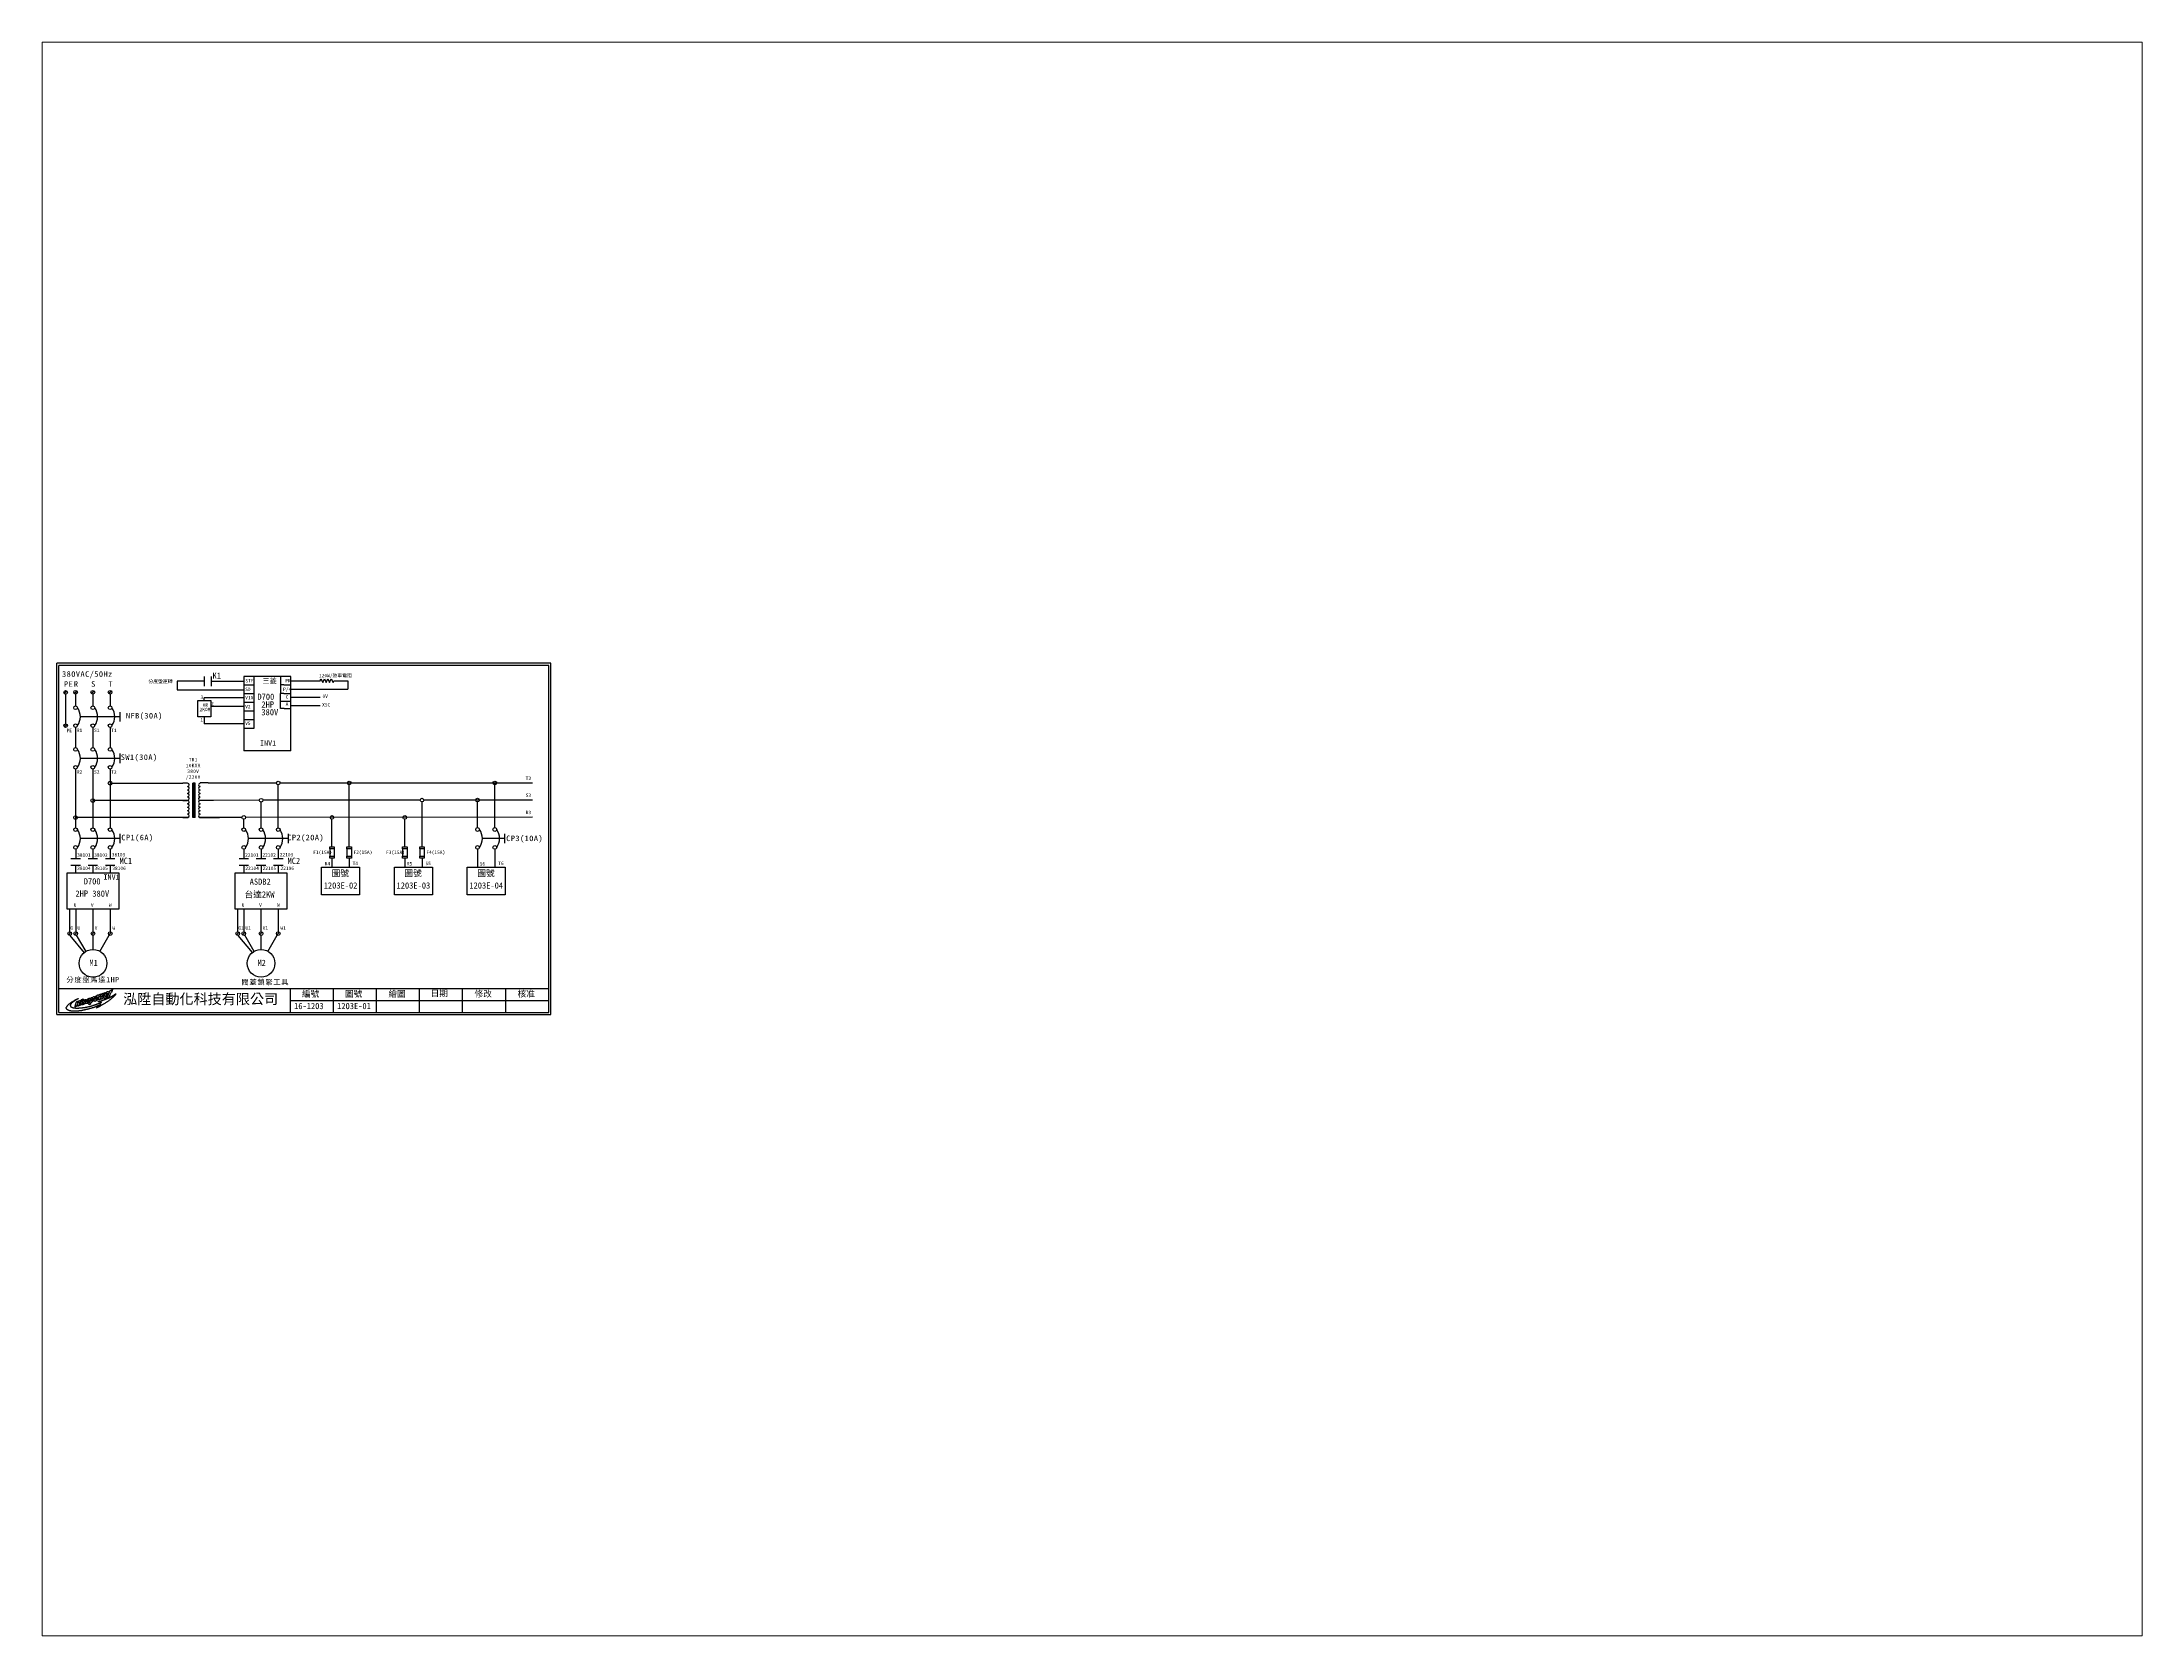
# Paper-space layout '配置1' of a CAD drawing. Extents: x 26 to 231, y 20 to 176.
# The model-space entities are those that its viewports show. They can reach past a viewport. Long polylines and large blocks are cut down to what shows.
import ezdxf

# ---------------------------------------------------------------- set-up
doc = ezdxf.new("R2010")
doc.units = 0
doc.linetypes.add('HIDDEN9', pattern=[3.5, 2, -1.5])
doc.layers.get('0').update_dxf_attribs({"linetype": 'CONTINUOUS'})
for name, color, linetype in [('圖框層', 7, 'CONTINUOUS'), ('標尺寸層', 3, 'CONTINUOUS'), ('輪廓線層', 7, 'CONTINUOUS')]:
    doc.layers.add(name, color=color, linetype=linetype)
doc.styles.add('STSL', font='kaiu.ttf')
doc.styles.add('標楷體', font='kaiu.ttf')

msp = doc.modelspace()

# ---------------------------------------------------------------- linework, layer by layer
at = {"color": 0}
for p, q in [((95.7, 196.6), (80, 196.6)), ((80, 196.6), (80, 191.6)), ((99.7, 196.6), (118.8, 196.6)), ((146, 199.4), (118.8, 199.4)), ((118.8, 199.4), (118.8, 156.1)), ((118.8, 199.4), (118.8, 189.4)), ((118.8, 199.4), (118.8, 194.4)), ((124.8, 194.4), (124.8, 199.4)), ((140.1, 199.4), (140.1, 194.4)), ((146, 156.1), (146, 199.4)), ((146, 194.4), (146, 199.4)), ((146, 196.9), (163, 196.9)), ((163, 196.9), (163.5, 197.9)), ((163.5, 197.9), (164.5, 195.9)), ((164.5, 195.9), (165.5, 197.9)), ((165.5, 197.9), (166.5, 195.9)), ((166.5, 195.9), (167.5, 197.9)), ((167.5, 197.9), (168.5, 195.9)), ((168.5, 195.9), (169.5, 197.9)), ((169.5, 197.9), (170.5, 195.9)), ((170.5, 195.9), (171, 196.9)), ((171, 196.9), (179.1, 196.9)), ((179.1, 196.9), (179.1, 191.9)), ((80, 191.6), (118.8, 191.6)), ((91.9, 185.4), (99.5, 185.4)), ((91.9, 175.9), (91.9, 185.4)), ((95.7, 185.4), (95.7, 186.9)), ((118.8, 186.9), (95.7, 186.9)), ((99.5, 185.4), (99.5, 175.9)), ((118.8, 194.4), (122.8, 194.4)), ((118.8, 189.4), (122.8, 189.4)), ((118.8, 184.4), (122.8, 184.4)), ((124.8, 189.4), (124.8, 194.4)), ((124.8, 184.4), (124.8, 189.4)), ((124.8, 179.4), (124.8, 184.4)), ((140.1, 194.4), (140.1, 189.4)), ((142, 194.4), (146, 194.4)), ((142, 189.4), (146, 189.4)), ((145.9, 187.3), (163.1, 187.3)), ((146, 189.4), (146, 194.4)), ((146, 191.9), (179.1, 191.9)), ((99.5, 175.9), (91.9, 175.9)), ((95.7, 175.9), (95.7, 171.9)), ((118.8, 171.9), (95.7, 171.9)), ((118.8, 181.9), (99.5, 181.9)), ((118.8, 179.4), (122.8, 179.4)), ((118.8, 174.4), (122.8, 174.4)), ((124.8, 174.4), (124.8, 179.4)), ((124.8, 169.4), (124.8, 174.4)), ((142.1, 180.7), (146.1, 180.7)), ((146, 182.4), (163.1, 182.4)), ((118.8, 169.4), (122.8, 169.4)), ((146, 156.1), (118.8, 156.1))]:
    msp.add_line(p, q, dxfattribs=at)
at = {"color": 7}
for p, q in [((15.9, 190.9), (14.4, 189.4)), ((122.8, 194.4), (124.8, 194.4)), ((122.8, 189.4), (124.8, 189.4)), ((122.8, 184.4), (124.8, 184.4)), ((142, 194.4), (140.1, 194.4)), ((140.1, 180.7), (140.1, 189.4)), ((142, 189.4), (140.1, 189.4)), ((140.1, 185.1), (146, 185.1)), ((15.9, 171.5), (14.4, 170)), ((122.8, 179.4), (124.8, 179.4)), ((122.8, 174.4), (124.8, 174.4)), ((142.1, 180.7), (140.1, 180.7)), ((122.8, 169.4), (124.8, 169.4))]:
    msp.add_line(p, q, dxfattribs=at)
for p, q in [((21.8, 190.9), (20.3, 189.4)), ((31.8, 190.9), (30.3, 189.4)), ((41.8, 190.9), (40.3, 189.4)), ((21, 169.7), (21, 158.1)), ((41, 169.7), (41, 158.1)), ((21, 145.6), (21, 111.5)), ((41, 145.6), (41, 111.5)), ((21.1, 99), (21.1, 93.7)), ((41, 99), (41, 93.7)), ((41.1, 64.2), (41.1, 51.2)), ((138.7, 64.3), (138.7, 51.2)), ((18.3, 50.9), (16.8, 49.3)), ((21.9, 50.9), (20.3, 49.3)), ((27.1, 39.7), (21.6, 49.2)), ((31.8, 50.9), (30.3, 49.3)), ((35.1, 39.7), (40.5, 49.2)), ((41.9, 50.9), (40.3, 49.3)), ((115.9, 50.9), (114.4, 49.4)), ((119.5, 50.9), (117.9, 49.4)), ((124.7, 39.7), (119.2, 49.2)), ((129.4, 50.9), (127.9, 49.4)), ((132.7, 39.7), (138.1, 49.2)), ((139.5, 50.9), (137.9, 49.4))]:
    msp.add_line(p, q)
at = {"color": 7, "linetype": 'HIDDEN9'}
for p, q in [((46.7, 176), (23.7, 176)), ((46.7, 151.8), (23.7, 151.8)), ((46.7, 105.2), (23.7, 105.2)), ((144.4, 105.2), (121.4, 105.2)), ((270.2, 105.3), (257.2, 105.3))]:
    msp.add_line(p, q, dxfattribs=at)
at = {"color": 7}
for centre in [(15.2, 190.1), (15.2, 170.8), (21, 157), (21, 146.6), (31, 157), (31, 146.6), (41, 157), (41, 146.6), (41, 137.4), (138.7, 137.5), (179.9, 137.5), (264.5, 137.5), (31, 127.3), (128.7, 127.5), (222.2, 127.6), (254.5, 127.6), (21, 117.4), (21, 110.4), (31, 110.4), (41, 110.4), (118.7, 117.5), (118.7, 110.4), (128.7, 110.4), (138.7, 110.4), (169.9, 117.5), (212.2, 117.5), (254.5, 110.5), (264.5, 110.5), (21, 100.1), (31, 100.1), (41, 100.1), (118.7, 100.1), (128.7, 100.1), (138.7, 100.1), (254.5, 100.1), (264.5, 100.1)]:
    msp.add_circle(centre, 1.07, dxfattribs=at)
for centre, radius in [((21, 190.2), 1.07), ((31, 190.2), 1.07), ((41, 190.2), 1.07), ((21, 181.2), 1.07), ((21, 170.8), 1.07), ((31, 181.2), 1.07), ((31, 170.8), 1.07), ((41, 181.2), 1.07), ((41, 170.8), 1.07), ((17.6, 50.1), 1.07), ((21.1, 50.1), 1.07), ((31.1, 50.1), 1.07), ((41.1, 50.1), 1.07), ((115.2, 50.1), 1.07), ((118.7, 50.1), 1.07), ((128.7, 50.1), 1.07), ((138.7, 50.1), 1.07), ((31.1, 32.8), 8), ((128.7, 32.8), 8)]:
    msp.add_circle(centre, radius)
for centre in [(14.7, 176), (24.7, 176), (34.7, 176), (14.7, 151.8), (24.7, 151.8), (34.7, 151.8), (14.7, 105.2), (24.7, 105.2), (34.7, 105.2), (112.3, 105.2), (122.3, 105.2), (132.3, 105.2), (248.2, 105.3), (258.2, 105.3)]:
    msp.add_arc(centre, 9.05, 325.1286, 34.8714, dxfattribs=at)
at = {"layer": '圖框層', "color": 7}
for p, q in [((297, 207), (10, 207)), ((10, 3), (10, 207)), ((295.8, 205.7), (11.2, 205.7)), ((11.2, 4.2), (11.2, 205.7)), ((295.8, 4.2), (295.8, 205.7)), ((297, 3), (297, 207)), ((11.2, 18.2), (295.8, 18.2)), ((145.8, 4.2), (145.8, 18.2)), ((170.8, 4.2), (170.8, 18.2)), ((195.8, 4.2), (195.8, 18.2)), ((220.8, 4.2), (220.8, 18.2)), ((245.8, 4.2), (245.8, 18.2)), ((270.8, 4.2), (270.8, 18.2)), ((10, 3), (297, 3)), ((11.2, 4.2), (295.8, 4.2)), ((145.8, 11.2), (295.8, 11.2))]:
    msp.add_line(p, q, dxfattribs=at)
at = {"layer": '標尺寸層', "color": 0}
for p, q in [((95.7, 199.4), (95.7, 193.8)), ((99.7, 199.4), (99.7, 193.8))]:
    msp.add_line(p, q, dxfattribs=at)
at = {"layer": '標尺寸層', "color": 7}
for p, q in [((15.2, 189.1), (15.2, 171.9)), ((21, 189.1), (21, 182.2)), ((31, 189.1), (31, 182.2)), ((41, 189.1), (41, 182.2)), ((46.7, 178.7), (46.7, 173.2)), ((15.2, 169.7), (15.2, 169.7)), ((21, 169.7), (21, 169.7)), ((31, 169.7), (31, 169.7)), ((31, 169.7), (31, 158.1)), ((41, 169.7), (41, 169.7)), ((46.7, 154.6), (46.7, 149.1)), ((21, 145.6), (21, 145.5)), ((31, 145.6), (31, 145.5)), ((31, 145.6), (31, 111.5)), ((41, 145.6), (41, 145.5)), ((41, 145.6), (41, 145.5)), ((41, 137.4), (83.2, 137.4)), ((86, 137.4), (83.2, 137.4)), ((86, 137.4), (86, 137.4)), ((89, 127.4), (89, 137.4)), ((90.5, 137.4), (89, 137.4)), ((89.8, 127.4), (89.8, 137.4)), ((90.5, 127.4), (90.5, 137.4)), ((97.9, 137.5), (93.4, 137.5)), ((93.4, 137.4), (93.4, 137.5)), ((97.9, 137.5), (137.6, 137.5)), ((138.7, 111.5), (138.7, 136.4)), ((139.8, 137.5), (286.3, 137.5)), ((179.9, 111.5), (179.9, 136.4)), ((264.5, 126.5), (264.5, 137.5)), ((86, 127.4), (31, 127.3)), ((83.2, 127.4), (86, 127.4)), ((89.1, 117.4), (89, 127.4)), ((89.8, 117.4), (89.8, 127.4)), ((90.5, 117.4), (90.5, 127.4)), ((127.6, 127.5), (93.3, 127.4)), ((93.3, 127.4), (93.3, 127.4)), ((101.1, 127.4), (93.3, 127.4)), ((128.7, 111.5), (128.7, 126.4)), ((221.2, 127.6), (129.7, 127.5)), ((222.2, 100.4), (222.2, 126.5)), ((286.3, 127.6), (223.3, 127.6)), ((254.5, 111.5), (254.5, 126.5)), ((264.5, 111.5), (264.5, 126.5)), ((86.3, 117.5), (21, 117.4)), ((83.2, 117.4), (86.2, 117.4)), ((90.5, 117.5), (89.1, 117.5)), ((90.5, 117.4), (89.1, 117.4)), ((93.2, 117.5), (104.6, 117.5)), ((117.6, 117.5), (93.2, 117.5)), ((118.7, 111.5), (118.7, 116.4)), ((286.3, 117.6), (119.8, 117.5)), ((169.9, 111.5), (169.9, 116.4)), ((169.9, 100.4), (169.9, 111.5)), ((179.9, 100.4), (179.9, 111.5)), ((212.2, 100.4), (212.2, 116.4)), ((31, 99), (31, 93.7)), ((46.7, 108), (46.7, 102.5)), ((118.7, 99), (118.7, 93.7)), ((128.7, 99), (128.7, 93.7)), ((138.7, 99), (138.7, 93.7)), ((144.4, 108), (144.4, 102.5)), ((168.6, 99.2), (168.6, 95)), ((171.2, 99.2), (171.2, 95)), ((178.6, 99.2), (178.6, 95)), ((181.2, 99.2), (181.2, 95)), ((210.9, 99.2), (210.9, 95)), ((213.5, 99.2), (213.5, 95)), ((220.9, 99.2), (220.9, 95)), ((223.5, 99.2), (223.5, 95)), ((254.5, 99), (254.5, 88.7)), ((264.5, 99), (264.5, 88.6)), ((270.2, 108), (270.2, 102.6)), ((18.3, 93.7), (23.8, 93.7)), ((18.3, 89.7), (23.8, 89.7)), ((21, 89.7), (21, 85.3)), ((28.2, 93.7), (33.8, 93.7)), ((28.2, 89.7), (33.8, 89.7)), ((31, 89.7), (31, 85.3)), ((38.3, 93.7), (43.8, 93.7)), ((38.3, 89.7), (43.8, 89.7)), ((41, 89.7), (41, 85.3)), ((115.9, 93.7), (121.5, 93.7)), ((115.9, 89.7), (121.5, 89.7)), ((118.7, 89.7), (118.7, 85.3)), ((125.9, 93.7), (131.5, 93.7)), ((125.9, 89.7), (131.5, 89.7)), ((128.7, 95.1), (128.7, 95)), ((128.7, 89.7), (128.7, 85.3)), ((135.9, 93.7), (141.5, 93.7)), ((135.9, 89.7), (141.5, 89.7)), ((138.7, 89.7), (138.7, 85.3)), ((169.9, 93.8), (169.9, 88.6)), ((169.9, 88.6), (179.9, 88.6)), ((179.9, 93.8), (179.9, 88.6)), ((212.2, 93.8), (212.2, 88.6)), ((222.2, 93.8), (222.2, 88.6)), ((16.1, 64.2), (16.1, 85.3)), ((16.1, 85.3), (46.1, 85.3)), ((46.1, 85.3), (46.1, 64.2)), ((113.7, 64.3), (113.7, 85.3)), ((113.7, 85.3), (143.7, 85.3)), ((143.7, 85.3), (143.7, 64.3)), ((21.1, 64.2), (16.1, 64.2)), ((17.6, 51.2), (17.6, 64.2)), ((46.1, 64.2), (21.1, 64.2)), ((21.1, 64.2), (21.1, 51.2)), ((31.1, 51.2), (31.1, 64.2)), ((118.7, 64.3), (113.7, 64.3)), ((115.2, 51.2), (115.2, 64.2)), ((143.7, 64.3), (118.7, 64.3)), ((118.7, 64.2), (118.7, 51.2)), ((128.7, 51.2), (128.7, 64.3)), ((17.6, 49), (26, 38.9)), ((31.1, 40.8), (31.1, 49)), ((115.2, 49), (123.6, 39)), ((128.7, 40.8), (128.7, 49))]:
    msp.add_line(p, q, dxfattribs=at)
for points in [[(168.6, 100.4), (171.2, 100.4), (171.2, 99.2), (168.6, 99.2)], [(178.6, 100.4), (181.2, 100.4), (181.2, 99.2), (178.6, 99.2)], [(210.9, 100.4), (213.5, 100.4), (213.5, 99.2), (210.9, 99.2)], [(220.9, 100.4), (223.5, 100.4), (223.5, 99.2), (220.9, 99.2)], [(163.9, 88.6), (185.9, 88.6), (185.9, 72.6), (163.9, 72.6)], [(168.6, 95), (171.2, 95), (171.2, 93.8), (168.6, 93.8)], [(178.6, 95), (181.2, 95), (181.2, 93.8), (178.6, 93.8)], [(206.2, 88.6), (228.2, 88.6), (228.2, 72.6), (206.2, 72.6)], [(210.9, 95), (213.5, 95), (213.5, 93.8), (210.9, 93.8)], [(220.9, 95), (223.5, 95), (223.5, 93.8), (220.9, 93.8)], [(248.5, 88.6), (270.5, 88.6), (270.5, 72.6), (248.5, 72.6)]]:
    msp.add_lwpolyline(points, close=True, dxfattribs=at)
for centre, start, end in [((86, 136.4), 270.0837, 90.0837), ((86, 134.4), 270.0837, 90.0837), ((93.4, 136.4), 90.0837, 270.0837), ((93.4, 134.4), 90.0837, 270.0837), ((86, 132.4), 270.0837, 90.0837), ((86, 130.4), 270.0837, 90.0837), ((86, 128.4), 270.0837, 90.0837), ((86, 126.4), 270.0837, 90.0837), ((86, 124.4), 270.0837, 90.0837), ((86, 122.4), 270.0837, 90.0837), ((93.4, 132.4), 90.0837, 270.0837), ((93.4, 130.4), 90.0837, 270.0837), ((93.4, 128.4), 90.0837, 260.8094), ((93.4, 128.4), 270.0837, 270.0837), ((93.4, 126.4), 99.1227, 270.0837), ((93.4, 124.4), 90.0837, 270.0837), ((93.4, 122.4), 90.0837, 270.0837), ((86, 120.4), 270.0837, 90.0837), ((86, 118.4), 281.9907, 90.0837), ((93.4, 120.4), 90.0837, 270.0837), ((93.4, 118.4), 90.0837, 258.1767)]:
    msp.add_arc(centre, 1, start, end, dxfattribs=at)
at = {"layer": '輪廓線層', "color": 1}
msp.add_lwpolyline([(34.6, 8.4), (34.3, 8.3), (34, 8.2), (33.7, 8.1), (33.4, 7.9), (33.1, 7.8), (32.8, 7.7), (32.5, 7.5), (32.2, 7.4), (32, 7.3), (31.7, 7.2), (31.5, 7.2), (31.3, 7.1), (31.1, 7), (30.9, 6.9), (30.6, 6.9), (30.4, 6.8), (30.2, 6.7), (29.9, 6.6), (29.6, 6.6), (29.3, 6.5), (29, 6.4), (28.7, 6.3), (28.4, 6.2), (28.2, 6.2), (27.9, 6.1), (27.7, 6), (27.4, 6), (27.2, 5.9), (27, 5.9), (26.8, 5.8), (26.6, 5.8), (26.4, 5.7), (26.2, 5.7), (26, 5.6), (25.9, 5.6), (25.7, 5.6), (25.5, 5.5), (25.3, 5.5), (25.1, 5.5), (24.9, 5.4), (24.8, 5.4), (24.6, 5.4), (24.4, 5.3), (24.2, 5.3), (24, 5.3), (23.9, 5.3), (23.7, 5.2), (23.5, 5.2), (23.4, 5.2), (23.2, 5.2), (23, 5.2), (22.9, 5.2), (22.7, 5.1), (22.6, 5.1), (22.4, 5.1), (22.2, 5.1), (22.1, 5.1), (21.9, 5.1), (21.7, 5.1), (21.6, 5.1), (21.4, 5), (21.2, 5), (21, 5), (20.9, 5), (20.7, 5), (20.5, 5), (20.4, 5), (20.3, 5), (20.1, 5), (20, 5), (19.8, 5), (19.7, 5), (19.6, 5), (19.5, 5), (19.4, 5), (19.2, 5.1), (19.1, 5.1), (19, 5.1), (18.9, 5.1), (18.8, 5.1), (18.7, 5.1), (18.5, 5.1), (18.4, 5.1), (18.3, 5.2), (18.1, 5.2), (18, 5.2), (17.9, 5.2), (17.7, 5.2), (17.6, 5.3), (17.5, 5.3), (17.3, 5.3), (17.2, 5.4), (17.1, 5.4), (16.9, 5.5), (16.8, 5.5), (16.7, 5.6), (16.6, 5.6), (16.5, 5.7), (16.4, 5.7), (16.3, 5.7), (16.2, 5.8), (16.2, 5.8), (16.1, 5.9), (16, 5.9), (16, 6), (15.9, 6), (15.9, 6.1), (15.9, 6.1), (15.8, 6.1), (15.8, 6.2), (15.8, 6.2), (15.8, 6.2), (15.8, 6.3), (15.7, 6.3), (15.7, 6.3), (15.7, 6.4), (15.7, 6.4), (15.7, 6.4), (15.7, 6.5), (15.7, 6.5), (15.7, 6.5), (15.7, 6.6), (15.7, 6.6), (15.7, 6.6), (15.7, 6.7), (15.7, 6.7), (15.6, 6.7), (15.6, 6.8), (15.6, 6.8), (15.6, 6.9), (15.6, 6.9), (15.6, 6.9), (15.6, 7), (15.6, 7), (15.6, 7), (15.6, 7.1), (15.6, 7.1), (15.6, 7.2), (15.6, 7.2), (15.6, 7.2), (15.7, 7.3), (15.7, 7.3), (15.7, 7.4), (15.7, 7.4), (15.8, 7.5), (15.8, 7.5), (15.8, 7.6), (15.9, 7.7), (15.9, 7.8), (16, 7.8), (16, 7.9), (16.1, 8), (16.2, 8.1), (16.2, 8.2), (16.3, 8.3), (16.4, 8.4), (16.5, 8.5), (16.6, 8.6), (16.7, 8.7), (16.8, 8.8), (16.9, 8.9), (17, 9), (17.1, 9.1), (17.3, 9.2), (17.4, 9.3), (17.5, 9.4), (17.7, 9.5), (17.8, 9.6), (17.9, 9.7), (18.1, 9.8), (18.2, 9.9), (18.3, 10), (18.5, 10.1), (18.6, 10.2), (18.7, 10.3), (18.8, 10.4), (19, 10.4), (19.1, 10.5), (19.2, 10.6), (19.3, 10.7), (19.4, 10.7), (19.5, 10.8), (19.6, 10.8), (19.8, 10.9), (19.9, 11), (20, 11), (20.1, 11.1), (20.2, 11.1), (20.3, 11.2), (20.4, 11.3), (20.6, 11.4), (20.8, 11.5), (20.9, 11.6), (21.1, 11.7), (21.3, 11.8), (21.6, 11.9), (21.8, 12), (21.9, 12.1), (22.1, 12.2), (22.3, 12.2), (22.4, 12.3), (22.5, 12.3), (22.6, 12.4), (22.6, 12.4), (22.7, 12.4), (22.7, 12.4), (22.7, 12.4), (22.6, 12.3), (22.6, 12.3), (22.6, 12.3), (22.5, 12.2), (22.4, 12.2), (22.4, 12.2), (22.3, 12.1), (22.2, 12.1), (22.1, 12), (22, 11.9), (21.9, 11.9), (21.7, 11.8), (21.6, 11.8), (21.5, 11.7), (21.4, 11.6), (21.3, 11.5), (21.1, 11.5), (21, 11.4), (20.9, 11.3), (20.7, 11.2), (20.6, 11.2), (20.5, 11.1), (20.3, 11), (20.2, 10.9), (20.1, 10.8), (20, 10.7), (19.9, 10.7), (19.7, 10.6), (19.6, 10.5), (19.5, 10.4), (19.4, 10.3), (19.3, 10.3), (19.2, 10.2), (19.1, 10.1), (19, 10), (18.9, 9.9), (18.8, 9.8), (18.7, 9.7), (18.6, 9.6), (18.6, 9.6), (18.5, 9.5), (18.4, 9.4), (18.4, 9.3), (18.3, 9.3), (18.2, 9.2), (18.2, 9.1), (18.2, 9.1), (18.1, 9), (18.1, 8.9), (18.1, 8.9), (18, 8.8), (18, 8.8), (18, 8.7), (18, 8.6), (18, 8.6), (18, 8.5), (18, 8.5), (17.9, 8.4), (17.9, 8.4), (17.9, 8.3), (17.9, 8.3), (17.9, 8.2), (18, 8.2), (18, 8.2), (18, 8.1), (18, 8.1), (18, 8), (18, 8), (18, 8), (18, 7.9), (18.1, 7.9), (18.1, 7.9), (18.1, 7.8), (18.1, 7.8), (18.2, 7.8), (18.2, 7.7), (18.2, 7.7), (18.2, 7.7), (18.3, 7.6), (18.3, 7.6), (18.4, 7.6), (18.4, 7.5), (18.4, 7.5), (18.5, 7.5), (18.5, 7.5), (18.6, 7.4), (18.7, 7.4), (18.7, 7.4), (18.8, 7.3), (18.8, 7.3), (18.9, 7.3), (19, 7.2), (19, 7.2), (19.1, 7.2), (19.2, 7.2), (19.3, 7.1), (19.3, 7.1), (19.4, 7.1), (19.5, 7.1), (19.6, 7), (19.6, 7), (19.7, 7), (19.8, 7), (19.9, 7), (20, 7), (20.1, 6.9), (20.2, 6.9), (20.3, 6.9), (20.4, 6.9), (20.5, 6.9), (20.6, 6.9), (20.8, 6.9), (20.9, 6.8), (21, 6.8), (21.2, 6.8), (21.3, 6.8), (21.5, 6.8), (21.6, 6.8), (21.8, 6.8), (21.9, 6.8), (22.1, 6.8), (22.3, 6.8), (22.5, 6.8), (22.7, 6.8), (22.8, 6.8), (23, 6.9), (23.2, 6.9), (23.4, 6.9), (23.6, 6.9), (23.8, 6.9), (24, 6.9), (24.1, 6.9), (24.3, 7), (24.5, 7), (24.7, 7), (24.8, 7), (25, 7), (25.1, 7.1), (25.3, 7.1), (25.5, 7.1), (25.7, 7.1), (25.9, 7.2), (26, 7.2), (26.3, 7.2), (26.5, 7.2), (26.7, 7.3), (27, 7.3), (27.2, 7.4), (27.5, 7.4), (27.8, 7.5), (28.1, 7.5), (28.3, 7.6), (28.6, 7.7), (28.9, 7.7), (29.2, 7.8), (29.5, 7.9), (29.7, 8), (30, 8), (30.3, 8.1), (30.5, 8.2), (30.7, 8.2), (31, 8.3), (31.2, 8.4), (31.4, 8.4), (31.6, 8.5), (31.8, 8.5), (31.9, 8.6), (32.1, 8.6), (32.2, 8.7), (32.4, 8.7), (32.5, 8.8), (32.6, 8.8), (32.7, 8.8), (32.8, 8.9), (32.9, 8.9), (33, 9), (33.1, 9), (33.3, 9.1), (33.4, 9.1), (33.6, 9.2), (33.8, 9.2), (33.9, 9.3), (34.1, 9.4), (34.3, 9.4), (34.4, 9.5), (34.6, 9.6), (34.7, 9.6), (34.8, 9.6), (35, 9.7), (35.1, 9.7), (35.2, 9.8), (35.3, 9.8), (35.4, 9.9), (35.5, 9.9), (35.6, 9.9), (35.7, 10), (35.8, 10), (35.9, 10.1), (36, 10.1), (36, 10.1), (36, 10.2), (36.1, 10.2), (36.1, 10.2), (36, 10.2), (36, 10.2), (35.9, 10.2), (35.9, 10.3), (35.8, 10.3), (35.7, 10.3), (35.6, 10.3), (35.6, 10.3), (35.5, 10.3), (35.4, 10.3), (35.3, 10.3), (35.2, 10.3), (35.1, 10.3), (35, 10.4), (35, 10.4), (34.9, 10.4), (34.8, 10.4), (34.7, 10.4), (34.6, 10.4), (34.5, 10.4), (34.4, 10.4), (34.3, 10.4), (34.3, 10.4), (34.2, 10.5), (34.2, 10.5), (34.1, 10.5), (34.1, 10.5), (34.1, 10.5), (34, 10.5), (34, 10.5), (34.1, 10.5), (34.1, 10.6), (34.1, 10.6), (34.2, 10.6), (34.2, 10.6), (34.3, 10.6), (34.4, 10.7), (34.5, 10.7), (34.6, 10.7), (34.8, 10.8), (34.9, 10.8), (35.1, 10.8), (35.2, 10.9), (35.4, 10.9), (35.5, 11), (35.7, 11), (35.9, 11.1), (36.1, 11.1), (36.3, 11.2), (36.4, 11.2), (36.6, 11.3), (36.8, 11.4), (37, 11.4), (37.2, 11.5), (37.4, 11.5), (37.6, 11.6), (37.7, 11.7), (37.9, 11.7), (38.1, 11.8), (38.3, 11.9), (38.6, 12), (38.8, 12), (39, 12.1), (39.3, 12.3), (39.5, 12.4), (39.8, 12.5), (40.1, 12.6), (40.3, 12.7), (40.6, 12.8), (40.8, 12.9), (41, 13.1), (41.2, 13.2), (41.4, 13.3), (41.6, 13.4), (41.8, 13.5), (42, 13.6), (42.2, 13.7), (42.3, 13.8), (42.5, 13.9), (42.7, 14), (42.8, 14.1), (43, 14.2), (43.1, 14.3), (43.3, 14.4), (43.4, 14.5), (43.6, 14.6), (43.7, 14.7), (43.9, 14.8), (44, 14.9), (44.1, 15), (44.2, 15), (44.2, 15.1), (44.3, 15.1), (44.4, 15.1), (44.4, 15.1), (44.4, 15.1), (44.4, 15.1), (44.3, 15), (44.3, 14.9), (44.3, 14.9), (44.2, 14.8), (44.2, 14.7), (44.1, 14.6), (44.1, 14.6), (44, 14.5), (44, 14.4), (43.9, 14.4), (43.9, 14.3), (43.8, 14.2), (43.8, 14.2), (43.7, 14.1), (43.6, 14), (43.6, 13.9), (43.5, 13.9), (43.4, 13.8), (43.3, 13.7), (43.2, 13.6), (43.1, 13.5), (43, 13.4), (42.9, 13.3), (42.8, 13.2), (42.7, 13), (42.5, 12.9), (42.4, 12.8), (42.2, 12.7), (42.1, 12.5), (41.9, 12.4), (41.8, 12.2), (41.6, 12.1), (41.4, 12), (41.2, 11.8), (41.1, 11.7), (40.9, 11.5), (40.6, 11.3), (40.4, 11.2), (40.2, 11), (39.9, 10.9), (39.7, 10.7), (39.4, 10.5), (39.2, 10.3), (38.9, 10.2), (38.7, 10), (38.4, 9.8), (38.1, 9.7), (37.9, 9.5), (37.6, 9.3), (37.4, 9.2), (37.1, 9), (36.8, 8.9), (36.6, 8.7), (36.3, 8.6), (36, 8.4), (35.8, 8.3), (35.5, 8.1), (35.3, 8), (35, 7.8), (34.8, 7.7), (34.6, 7.6), (34.4, 7.5), (34.3, 7.4), (34.1, 7.3), (34, 7.3), (33.8, 7.2), (33.7, 7.1), (33.6, 7.1), (33.5, 7), (33.4, 7), (33.4, 7), (33.3, 6.9), (33.2, 6.9), (33.2, 6.9), (33.2, 6.9), (33.1, 6.9), (33.2, 6.9), (33.2, 6.9), (33.2, 7), (33.3, 7), (33.4, 7.1), (33.4, 7.2), (33.6, 7.2), (33.7, 7.3), (33.8, 7.4), (33.9, 7.5), (34.1, 7.7), (34.3, 7.8), (34.4, 7.9), (34.6, 8), (34.7, 8.1), (34.9, 8.3), (35.1, 8.4), (35.2, 8.5), (35.3, 8.6), (35.4, 8.7), (35.5, 8.7), (35.6, 8.8), (35.7, 8.9), (35.7, 8.9), (35.7, 8.9), (35.7, 8.9), (35.6, 8.9), (35.5, 8.8), (35.4, 8.8), (35.2, 8.7), (35, 8.6), (34.8, 8.5)], close=True, dxfattribs=at)
at = {"layer": '輪廓線層', "color": 116}
for points in [[(27.8, 10.4), (27.8, 10.3), (27.8, 10.3), (27.8, 10.3), (27.8, 10.3), (27.8, 10.3), (27.8, 10.3), (27.8, 10.3), (27.8, 10.2), (27.8, 10.2), (27.8, 10.2), (27.8, 10.2), (27.8, 10.2), (27.9, 10.2), (27.9, 10.2), (27.9, 10.2), (27.9, 10.2), (27.9, 10.2), (27.9, 10.2), (28, 10.2), (28, 10.2), (28, 10.2), (28, 10.2), (28, 10.2), (28.1, 10.2), (28.1, 10.3), (28.1, 10.3), (28.1, 10.3), (28.2, 10.3), (28.2, 10.3), (28.2, 10.3), (28.2, 10.3), (28.2, 10.3), (28.2, 10.4), (28.3, 10.4), (28.3, 10.4), (28.3, 10.4), (28.3, 10.4), (28.3, 10.4), (28.3, 10.5), (28.3, 10.5), (28.3, 10.5), (28.4, 10.5), (28.4, 10.5), (28.4, 10.5), (28.4, 10.5), (28.4, 10.5), (28.5, 10.5), (28.5, 10.5), (28.5, 10.6), (28.6, 10.6), (28.7, 10.6), (28.7, 10.6), (28.8, 10.6), (28.8, 10.6), (28.9, 10.6), (28.9, 10.6), (29, 10.6), (29, 10.6), (29, 10.6), (29, 10.6), (29, 10.6), (29, 10.6), (29, 10.5), (29, 10.5), (29, 10.5), (28.9, 10.5), (28.9, 10.4), (28.9, 10.4), (28.9, 10.4), (28.9, 10.4), (28.9, 10.3), (28.8, 10.3), (28.8, 10.3), (28.8, 10.3), (28.8, 10.2), (28.8, 10.2), (28.7, 10.2), (28.7, 10.2), (28.7, 10.1), (28.7, 10.1), (28.7, 10.1), (28.6, 10), (28.6, 10), (28.6, 10), (28.6, 10), (28.5, 9.9), (28.5, 9.9), (28.5, 9.9), (28.4, 9.8), (28.4, 9.8), (28.4, 9.8), (28.3, 9.8), (28.3, 9.7), (28.3, 9.7), (28.2, 9.7), (28.2, 9.7), (28.1, 9.6), (28.1, 9.6), (28.1, 9.6), (28, 9.6), (28, 9.5), (27.9, 9.5), (27.9, 9.5), (27.9, 9.5), (27.8, 9.4), (27.8, 9.4), (27.8, 9.4), (27.7, 9.4), (27.7, 9.4), (27.7, 9.4), (27.6, 9.4), (27.6, 9.4), (27.6, 9.4), (27.5, 9.4), (27.5, 9.4), (27.5, 9.4), (27.4, 9.4), (27.4, 9.4), (27.4, 9.4), (27.3, 9.4), (27.3, 9.4), (27.3, 9.4), (27.2, 9.4), (27.2, 9.4), (27.2, 9.4), (27.2, 9.4), (27.1, 9.4), (27.1, 9.5), (27.1, 9.5), (27.1, 9.5), (27.1, 9.5), (27, 9.5), (27, 9.6), (27, 9.6), (27, 9.6), (27, 9.6), (27, 9.7), (27, 9.7), (27, 9.7), (27, 9.7), (27, 9.8), (27, 9.8), (27, 9.8), (27, 9.9), (27, 9.9), (27, 10), (27, 10), (27, 10), (27, 10.1), (27, 10.1), (27, 10.2), (27, 10.2), (27, 10.3), (27, 10.3), (27, 10.3), (27, 10.4), (27, 10.4), (27.1, 10.5), (27.1, 10.5), (27.1, 10.6), (27.1, 10.6), (27.1, 10.6), (27.1, 10.7), (27.1, 10.7), (27.2, 10.8), (27.2, 10.8), (27.2, 10.9), (27.2, 10.9), (27.2, 10.9), (27.3, 11), (27.3, 11), (27.3, 11.1), (27.3, 11.1), (27.4, 11.2), (27.4, 11.2), (27.4, 11.3), (27.4, 11.3), (27.5, 11.4), (27.5, 11.4), (27.5, 11.5), (27.6, 11.5), (27.6, 11.6), (27.6, 11.6), (27.7, 11.7), (27.7, 11.7), (27.8, 11.8), (27.8, 11.8), (27.9, 11.9), (28, 12), (28, 12), (28.1, 12.1), (28.1, 12.2), (28.2, 12.2), (28.3, 12.3), (28.3, 12.3), (28.4, 12.3), (28.4, 12.4), (28.5, 12.4), (28.5, 12.4), (28.6, 12.4), (28.6, 12.5), (28.6, 12.5), (28.7, 12.5), (28.7, 12.5), (28.8, 12.5), (28.8, 12.5), (28.8, 12.6), (28.9, 12.6), (28.9, 12.6), (28.9, 12.6), (29, 12.6), (29, 12.6), (29, 12.6), (29.1, 12.6), (29.1, 12.6), (29.1, 12.6), (29.1, 12.6), (29.2, 12.6), (29.2, 12.6), (29.2, 12.6), (29.2, 12.5), (29.3, 12.5), (29.3, 12.5), (29.3, 12.5), (29.3, 12.5), (29.3, 12.5), (29.3, 12.5), (29.4, 12.5), (29.4, 12.5), (29.4, 12.5), (29.4, 12.4), (29.4, 12.4), (29.4, 12.4), (29.4, 12.4), (29.4, 12.3), (29.4, 12.3), (29.5, 12.3), (29.5, 12.3), (29.5, 12.2), (29.5, 12.2), (29.5, 12.2), (29.5, 12.1), (29.5, 12.1), (29.5, 12.1), (29.5, 12.1), (29.5, 12), (29.5, 12), (29.5, 11.9), (29.5, 11.9), (29.4, 11.9), (29.4, 11.8), (29.4, 11.8), (29.4, 11.7), (29.4, 11.7), (29.4, 11.7), (29.4, 11.6), (29.4, 11.6), (29.4, 11.5), (29.4, 11.5), (29.4, 11.5), (29.4, 11.4), (29.4, 11.4), (29.4, 11.3), (29.3, 11.3), (29.3, 11.3), (29.3, 11.2), (29.3, 11.2), (29.3, 11.2), (29.3, 11.1), (29.3, 11.1), (29.2, 11.1), (29.2, 11.1), (29.2, 11), (29.1, 11), (29.1, 11), (29, 11), (28.9, 10.9), (28.9, 10.9), (28.8, 10.9), (28.8, 10.9), (28.7, 10.9), (28.6, 10.8), (28.6, 10.8), (28.5, 10.8), (28.5, 10.8), (28.4, 10.8), (28.4, 10.7), (28.3, 10.7), (28.3, 10.7), (28.2, 10.7), (28.2, 10.7), (28.1, 10.7), (28.1, 10.7), (28, 10.6), (28, 10.6), (28, 10.6), (27.9, 10.6), (27.9, 10.6), (27.9, 10.6), (27.9, 10.6), (27.8, 10.6), (27.8, 10.6), (27.8, 10.5), (27.8, 10.5), (27.8, 10.5), (27.8, 10.5), (27.8, 10.5), (27.8, 10.4), (27.8, 10.4), (27.8, 10.4), (27.8, 10.4)], [(31.3, 11.1), (31.1, 10.8), (30.7, 10.4), (30.5, 10.2), (30.4, 10.2), (30.2, 10.1), (30.1, 10.2), (30, 10.2), (30, 10.3), (29.9, 10.4), (29.9, 10.2), (29.9, 10), (29.8, 9.8), (29.6, 9.4), (29.6, 9.1), (29.5, 9), (29.5, 8.9), (29.1, 8.8), (28.7, 8.7), (28.8, 9), (28.9, 9.4), (28.9, 9.6), (29.1, 10), (29.3, 10.5), (29.4, 10.9), (29.7, 11.6), (29.9, 12.3), (30.1, 12.9), (30.9, 13.2), (30.9, 13), (31, 13.2), (31.3, 13.4), (31.5, 13.6), (31.8, 13.6), (31.9, 13.5), (32, 13.4), (32, 13.2), (32, 12.9), (31.9, 12.7), (31.8, 12.4), (31.7, 12.1), (31.6, 11.9), (31.5, 11.5)], [(30.9, 12.5), (30.9, 12.5), (30.9, 12.5), (31, 12.4), (31, 12.4), (31, 12.4), (31, 12.4), (31, 12.4), (31, 12.4), (31, 12.4), (31, 12.4), (31, 12.4), (31, 12.4), (31, 12.3), (31, 12.3), (31, 12.3), (31, 12.3), (31, 12.3), (31, 12.2), (31, 12.2), (31, 12.2), (31, 12.2), (31, 12.2), (31, 12.1), (31, 12.1), (31, 12.1), (31, 12), (31, 12), (31, 12), (31, 12), (31, 11.9), (31, 11.9), (30.9, 11.9), (30.9, 11.8), (30.9, 11.8), (30.9, 11.8), (30.9, 11.7), (30.9, 11.7), (30.9, 11.7), (30.8, 11.6), (30.8, 11.6), (30.8, 11.6), (30.8, 11.5), (30.8, 11.5), (30.8, 11.5), (30.8, 11.5), (30.7, 11.4), (30.7, 11.4), (30.7, 11.4), (30.7, 11.4), (30.7, 11.3), (30.7, 11.3), (30.7, 11.3), (30.6, 11.3), (30.6, 11.3), (30.6, 11.2), (30.6, 11.2), (30.6, 11.2), (30.6, 11.2), (30.6, 11.2), (30.5, 11.2), (30.5, 11.2), (30.5, 11.1), (30.5, 11.1), (30.5, 11.1), (30.5, 11.1), (30.5, 11.1), (30.4, 11.1), (30.4, 11.1), (30.4, 11.1), (30.4, 11.1), (30.4, 11.1), (30.4, 11.1), (30.4, 11.1), (30.4, 11.1), (30.3, 11.1), (30.3, 11.1), (30.3, 11.1), (30.3, 11.1), (30.3, 11.2), (30.3, 11.2), (30.3, 11.2), (30.3, 11.2), (30.3, 11.2), (30.3, 11.2), (30.3, 11.3), (30.3, 11.3), (30.3, 11.3), (30.3, 11.3), (30.3, 11.4), (30.3, 11.4), (30.3, 11.4), (30.3, 11.4), (30.3, 11.5), (30.3, 11.5), (30.3, 11.5), (30.3, 11.5), (30.4, 11.6), (30.4, 11.6), (30.4, 11.6), (30.4, 11.7), (30.4, 11.7), (30.4, 11.7), (30.4, 11.7), (30.4, 11.8), (30.4, 11.8), (30.4, 11.8), (30.5, 11.9), (30.5, 11.9), (30.5, 11.9), (30.5, 11.9), (30.5, 12), (30.5, 12), (30.5, 12), (30.6, 12.1), (30.6, 12.1), (30.6, 12.1), (30.6, 12.2), (30.6, 12.2), (30.6, 12.2), (30.7, 12.2), (30.7, 12.3), (30.7, 12.3), (30.7, 12.3), (30.7, 12.3), (30.7, 12.3), (30.8, 12.4), (30.8, 12.4), (30.8, 12.4), (30.8, 12.4), (30.8, 12.4), (30.8, 12.4), (30.9, 12.4), (30.9, 12.4), (30.9, 12.4), (30.9, 12.5)], [(32.3, 10.7), (32.2, 10.7), (32.2, 10.7), (32.2, 10.7), (32.1, 10.7), (32.1, 10.8), (32.1, 10.8), (32.1, 10.8), (32, 10.8), (32, 10.8), (32, 10.8), (32, 10.8), (31.9, 10.9), (31.9, 10.9), (31.9, 10.9), (31.9, 10.9), (31.9, 10.9), (31.9, 11), (31.8, 11), (31.8, 11), (31.8, 11), (31.8, 11.1), (31.8, 11.1), (31.8, 11.1), (31.8, 11.2), (31.8, 11.2), (31.8, 11.2), (31.8, 11.2), (31.8, 11.3), (31.8, 11.3), (31.8, 11.3), (31.8, 11.4), (31.8, 11.4), (31.8, 11.5), (31.8, 11.5), (31.8, 11.5), (31.8, 11.6), (31.8, 11.6), (31.8, 11.7), (31.8, 11.7), (31.8, 11.7), (31.9, 11.8), (31.9, 11.8), (31.9, 11.9), (31.9, 11.9), (31.9, 11.9), (31.9, 12), (31.9, 12), (31.9, 12.1), (31.9, 12.1), (32, 12.1), (32, 12.2), (32, 12.2), (32, 12.2), (32, 12.3), (32, 12.3), (32.1, 12.4), (32.1, 12.4), (32.1, 12.5), (32.1, 12.5), (32.1, 12.6), (32.2, 12.6), (32.2, 12.7), (32.2, 12.8), (32.3, 12.8), (32.3, 12.9), (32.3, 13), (32.4, 13.1), (32.4, 13.1), (32.5, 13.2), (32.5, 13.3), (32.6, 13.4), (32.6, 13.4), (32.7, 13.5), (32.7, 13.6), (32.7, 13.6), (32.8, 13.7), (32.8, 13.7), (32.9, 13.8), (32.9, 13.8), (33, 13.9), (33, 13.9), (33.1, 14), (33.1, 14), (33.1, 14), (33.2, 14), (33.2, 14.1), (33.3, 14.1), (33.3, 14.1), (33.3, 14.2), (33.4, 14.2), (33.4, 14.2), (33.5, 14.2), (33.5, 14.2), (33.5, 14.3), (33.6, 14.3), (33.6, 14.3), (33.6, 14.3), (33.7, 14.3), (33.7, 14.3), (33.7, 14.3), (33.7, 14.4), (33.8, 14.4), (33.8, 14.4), (33.8, 14.4), (33.8, 14.4), (33.9, 14.4), (33.9, 14.4), (33.9, 14.4), (33.9, 14.4), (34, 14.4), (34, 14.4), (34, 14.4), (34.1, 14.4), (34.1, 14.4), (34.1, 14.4), (34.1, 14.4), (34.2, 14.4), (34.2, 14.4), (34.2, 14.4), (34.2, 14.4), (34.2, 14.3), (34.3, 14.3), (34.3, 14.3), (34.3, 14.3), (34.3, 14.2), (34.3, 14.2), (34.4, 14.2), (34.4, 14.1), (34.4, 14.1), (34.4, 14.1), (34.4, 14), (34.4, 14), (34.4, 13.9), (34.4, 13.9), (34.4, 13.8), (34.4, 13.7), (34.4, 13.7), (34.4, 13.6), (34.4, 13.6), (34.4, 13.5), (34.4, 13.4), (34.4, 13.4), (34.3, 13.3), (34.3, 13.3), (34.3, 13.2), (34.3, 13.1), (34.3, 13.1), (34.2, 13), (34.2, 13), (34.2, 12.9), (34.2, 12.9), (34.1, 12.8), (34.1, 12.8), (34.1, 12.7), (34.1, 12.7), (34, 12.6), (34, 12.6), (34, 12.5), (34, 12.4), (33.9, 12.4), (33.9, 12.3), (33.9, 12.2), (33.9, 12.2), (33.8, 12.1), (33.8, 12), (33.7, 12), (33.7, 11.9), (33.7, 11.8), (33.6, 11.7), (33.6, 11.7), (33.5, 11.6), (33.5, 11.5), (33.4, 11.5), (33.4, 11.4), (33.3, 11.3), (33.2, 11.3), (33.2, 11.2), (33.1, 11.2), (33.1, 11.1), (33, 11.1), (33, 11.1), (32.9, 11), (32.9, 11), (32.8, 11), (32.8, 10.9), (32.8, 10.9), (32.7, 10.9), (32.7, 10.9), (32.6, 10.8), (32.6, 10.8), (32.6, 10.8), (32.5, 10.8), (32.5, 10.8), (32.5, 10.8), (32.4, 10.8), (32.4, 10.7), (32.4, 10.7), (32.3, 10.7), (32.3, 10.7)], [(33, 12.8), (33, 12.8), (33, 12.9), (33, 12.9), (33, 12.9), (33.1, 13), (33.1, 13), (33.1, 13.1), (33.1, 13.1), (33.1, 13.1), (33.2, 13.2), (33.2, 13.2), (33.2, 13.2), (33.2, 13.2), (33.3, 13.3), (33.3, 13.3), (33.3, 13.3), (33.3, 13.3), (33.4, 13.3), (33.4, 13.3), (33.4, 13.3), (33.4, 13.3), (33.4, 13.3), (33.5, 13.3), (33.5, 13.3), (33.5, 13.3), (33.5, 13.3), (33.5, 13.3), (33.5, 13.3), (33.5, 13.3), (33.5, 13.2), (33.5, 13.2), (33.5, 13.2), (33.5, 13.2), (33.5, 13.2), (33.5, 13.1), (33.5, 13.1), (33.5, 13.1), (33.5, 13.1), (33.5, 13), (33.5, 13), (33.5, 13), (33.5, 12.9), (33.5, 12.9), (33.5, 12.9), (33.5, 12.8), (33.4, 12.8), (33.4, 12.8), (33.4, 12.7), (33.4, 12.7), (33.4, 12.7), (33.4, 12.6), (33.4, 12.6), (33.4, 12.6), (33.4, 12.5), (33.4, 12.5), (33.3, 12.5), (33.3, 12.5), (33.3, 12.4), (33.3, 12.4), (33.3, 12.4), (33.3, 12.3), (33.3, 12.3), (33.2, 12.3), (33.2, 12.2), (33.2, 12.2), (33.2, 12.2), (33.2, 12.2), (33.2, 12.1), (33.2, 12.1), (33.1, 12.1), (33.1, 12.1), (33.1, 12), (33.1, 12), (33.1, 12), (33.1, 12), (33.1, 12), (33, 11.9), (33, 11.9), (33, 11.9), (33, 11.9), (33, 11.9), (33, 11.9), (33, 11.8), (32.9, 11.8), (32.9, 11.8), (32.9, 11.8), (32.9, 11.8), (32.9, 11.8), (32.9, 11.8), (32.8, 11.8), (32.8, 11.8), (32.8, 11.8), (32.8, 11.8), (32.8, 11.8), (32.8, 11.8), (32.7, 11.8), (32.7, 11.8), (32.7, 11.8), (32.7, 11.8), (32.7, 11.8), (32.7, 11.8), (32.7, 11.8), (32.7, 11.8), (32.7, 11.9), (32.7, 11.9), (32.7, 11.9), (32.7, 11.9), (32.7, 11.9), (32.7, 12), (32.7, 12), (32.7, 12), (32.7, 12), (32.7, 12.1), (32.7, 12.1), (32.7, 12.1), (32.7, 12.2), (32.7, 12.2), (32.7, 12.2), (32.8, 12.3), (32.8, 12.3), (32.8, 12.3), (32.8, 12.4), (32.8, 12.4), (32.8, 12.4), (32.8, 12.4), (32.8, 12.5), (32.8, 12.5), (32.8, 12.5), (32.8, 12.6), (32.8, 12.6), (32.9, 12.6), (32.9, 12.7), (32.9, 12.7), (32.9, 12.7), (32.9, 12.8)], [(35.1, 11.6), (34.3, 11.4), (34.9, 14.7), (35.7, 15), (35.3, 13.1), (36.3, 15.2), (37, 15.4), (36.5, 13.4), (37.4, 15.6), (38.2, 15.9), (36.4, 12), (35.6, 11.8), (36, 13.7)], [(39.9, 14.7), (39.9, 14.7), (39.9, 14.6), (39.9, 14.6), (39.9, 14.6), (39.9, 14.5), (39.9, 14.5), (39.9, 14.5), (39.8, 14.4), (39.8, 14.4), (39.8, 14.4), (39.8, 14.4), (39.8, 14.4), (39.8, 14.3), (39.8, 14.3), (39.7, 14.3), (39.7, 14.3), (39.7, 14.3), (39.7, 14.3), (39.6, 14.3), (39.6, 14.3), (39.6, 14.3), (39.5, 14.3), (39.5, 14.2), (39.4, 14.2), (39.4, 14.2), (39.3, 14.2), (39.2, 14.2), (39.2, 14.2), (39.1, 14.1), (39, 14.1), (39, 14.1), (38.9, 14.1), (38.8, 14.1), (38.8, 14.1), (38.7, 14), (38.7, 14), (38.7, 14), (38.6, 14), (38.6, 14), (38.6, 14), (38.5, 14), (38.5, 14), (38.5, 14), (38.5, 13.9), (38.5, 13.9), (38.4, 13.9), (38.4, 13.9), (38.4, 13.9), (38.4, 13.9), (38.4, 13.8), (38.4, 13.8), (38.4, 13.8), (38.4, 13.8), (38.4, 13.8), (38.4, 13.7), (38.4, 13.7), (38.4, 13.7), (38.4, 13.7), (38.4, 13.6), (38.4, 13.6), (38.4, 13.6), (38.4, 13.6), (38.4, 13.6), (38.4, 13.5), (38.4, 13.5), (38.4, 13.5), (38.4, 13.5), (38.4, 13.5), (38.4, 13.5), (38.4, 13.5), (38.4, 13.5), (38.4, 13.5), (38.4, 13.5), (38.5, 13.4), (38.5, 13.4), (38.5, 13.4), (38.5, 13.4), (38.5, 13.5), (38.6, 13.5), (38.6, 13.5), (38.6, 13.5), (38.6, 13.5), (38.6, 13.5), (38.7, 13.5), (38.7, 13.5), (38.7, 13.5), (38.7, 13.5), (38.7, 13.6), (38.7, 13.6), (38.8, 13.6), (38.8, 13.6), (38.8, 13.6), (38.8, 13.6), (38.8, 13.7), (38.9, 13.7), (38.9, 13.7), (38.9, 13.7), (38.9, 13.7), (38.9, 13.8), (38.9, 13.8), (38.9, 13.8), (39, 13.8), (39, 13.8), (39, 13.8), (39.1, 13.9), (39.2, 13.9), (39.2, 13.9), (39.3, 13.9), (39.3, 13.9), (39.4, 13.9), (39.4, 13.8), (39.4, 13.8), (39.4, 13.7), (39.4, 13.7), (39.4, 13.6), (39.3, 13.5), (39.3, 13.4), (39.2, 13.3), (39.2, 13.2), (39.1, 13.1), (39, 13), (39, 13), (38.9, 12.9), (38.9, 12.8), (38.8, 12.8), (38.8, 12.7), (38.7, 12.7), (38.7, 12.7), (38.6, 12.6), (38.6, 12.6), (38.5, 12.6), (38.5, 12.6), (38.5, 12.5), (38.4, 12.5), (38.4, 12.5), (38.4, 12.5), (38.3, 12.5), (38.3, 12.4), (38.3, 12.4), (38.3, 12.4), (38.2, 12.4), (38.2, 12.4), (38.2, 12.4), (38.2, 12.4), (38.1, 12.4), (38.1, 12.4), (38.1, 12.4), (38.1, 12.4), (38, 12.4), (38, 12.3), (38, 12.3), (38, 12.3), (37.9, 12.3), (37.9, 12.4), (37.9, 12.4), (37.8, 12.4), (37.8, 12.4), (37.8, 12.4), (37.8, 12.4), (37.7, 12.4), (37.7, 12.4), (37.7, 12.4), (37.7, 12.4), (37.6, 12.4), (37.6, 12.5), (37.6, 12.5), (37.6, 12.5), (37.6, 12.5), (37.6, 12.6), (37.6, 12.6), (37.5, 12.6), (37.5, 12.7), (37.5, 12.7), (37.5, 12.7), (37.5, 12.8), (37.5, 12.8), (37.5, 12.9), (37.5, 12.9), (37.5, 13), (37.5, 13), (37.5, 13), (37.5, 13.1), (37.5, 13.1), (37.5, 13.2), (37.5, 13.3), (37.5, 13.3), (37.5, 13.4), (37.5, 13.4), (37.6, 13.5), (37.6, 13.6), (37.6, 13.6), (37.6, 13.7), (37.6, 13.8), (37.7, 13.9), (37.7, 14), (37.7, 14.1), (37.8, 14.2), (37.8, 14.3), (37.8, 14.4), (37.9, 14.5), (37.9, 14.5), (38, 14.6), (38, 14.7), (38.1, 14.8), (38.1, 14.9), (38.2, 15), (38.2, 15.1), (38.3, 15.2), (38.3, 15.3), (38.4, 15.4), (38.5, 15.5), (38.5, 15.6), (38.6, 15.6), (38.6, 15.7), (38.7, 15.8), (38.7, 15.8), (38.8, 15.9), (38.8, 15.9), (38.9, 16), (38.9, 16), (38.9, 16.1), (39, 16.1), (39, 16.1), (39.1, 16.2), (39.1, 16.2), (39.1, 16.2), (39.2, 16.2), (39.2, 16.3), (39.3, 16.3), (39.3, 16.3), (39.3, 16.4), (39.4, 16.4), (39.4, 16.4), (39.5, 16.4), (39.5, 16.4), (39.5, 16.5), (39.6, 16.5), (39.6, 16.5), (39.6, 16.5), (39.7, 16.5), (39.7, 16.5), (39.7, 16.5), (39.8, 16.5), (39.8, 16.5), (39.8, 16.5), (39.9, 16.5), (39.9, 16.5), (39.9, 16.5), (39.9, 16.5), (40, 16.5), (40, 16.5), (40, 16.5), (40, 16.5), (40, 16.5), (40.1, 16.5), (40.1, 16.4), (40.1, 16.4), (40.1, 16.4), (40.1, 16.4), (40.1, 16.4), (40.1, 16.3), (40.2, 16.3), (40.2, 16.3), (40.2, 16.3), (40.2, 16.2), (40.2, 16.2), (40.2, 16.2), (40.2, 16.1), (40.2, 16.1), (40.2, 16.1), (40.2, 16), (40.2, 16), (40.2, 15.9), (40.2, 15.9), (40.2, 15.8), (40.2, 15.8), (40.2, 15.7), (40.2, 15.7), (40.2, 15.6), (40.2, 15.6), (40.2, 15.5), (40.2, 15.5), (40.2, 15.4), (40.1, 15.4), (40.1, 15.3), (40.1, 15.3), (40.1, 15.2), (40.1, 15.2), (40.1, 15.1), (40.1, 15.1), (40, 15), (40, 14.9), (40, 14.9), (40, 14.8), (40, 14.8)], [(39.3, 14.9), (39.3, 14.9), (39.2, 14.9), (39.2, 14.9), (39.2, 14.9), (39.2, 14.9), (39.1, 14.9), (39.1, 14.9), (39.1, 14.9), (39.1, 14.9), (39, 14.8), (39, 14.8), (39, 14.8), (39, 14.8), (38.9, 14.8), (38.9, 14.8), (38.9, 14.8), (38.9, 14.8), (38.9, 14.8), (38.8, 14.8), (38.8, 14.8), (38.8, 14.8), (38.8, 14.8), (38.8, 14.8), (38.8, 14.8), (38.8, 14.9), (38.8, 14.9), (38.8, 14.9), (38.8, 14.9), (38.8, 14.9), (38.8, 15), (38.8, 15), (38.8, 15), (38.9, 15.1), (38.9, 15.1), (38.9, 15.1), (38.9, 15.2), (38.9, 15.2), (38.9, 15.2), (39, 15.2), (39, 15.3), (39, 15.3), (39, 15.3), (39, 15.3), (39.1, 15.4), (39.1, 15.4), (39.1, 15.4), (39.1, 15.4), (39.2, 15.4), (39.2, 15.4), (39.2, 15.5), (39.2, 15.5), (39.2, 15.5), (39.3, 15.5), (39.3, 15.5), (39.3, 15.5), (39.3, 15.5), (39.3, 15.5), (39.3, 15.5), (39.3, 15.5), (39.4, 15.5), (39.4, 15.4), (39.4, 15.4), (39.4, 15.4), (39.4, 15.4), (39.4, 15.4), (39.4, 15.4), (39.4, 15.4), (39.4, 15.4), (39.4, 15.4), (39.4, 15.3), (39.4, 15.3), (39.4, 15.3), (39.4, 15.3), (39.4, 15.2), (39.4, 15.2), (39.4, 15.2), (39.4, 15.2), (39.4, 15.1), (39.4, 15.1), (39.4, 15.1), (39.4, 15.1), (39.4, 15), (39.3, 15), (39.3, 15), (39.3, 15), (39.3, 15), (39.3, 15)], [(41.2, 15.3), (41, 14.9), (40.8, 14.4), (40.4, 13.1), (39.5, 12.9), (40.9, 16.9), (41.7, 17.2), (41.6, 16.7), (41.8, 17.1), (42.1, 17.4), (42.5, 17.5), (41.9, 15.8), (41.7, 15.8), (41.6, 15.8), (41.4, 15.6)], [(23.2, 9.6), (23.3, 9.6), (23.3, 9.6), (23.3, 9.5), (23.3, 9.5), (23.3, 9.5), (23.3, 9.5), (23.3, 9.4), (23.3, 9.4), (23.3, 9.4), (23.3, 9.3), (23.3, 9.3), (23.3, 9.3), (23.3, 9.2), (23.3, 9.2), (23.2, 9.1), (23.2, 9.1), (23.2, 9.1), (23.2, 9), (23.2, 9), (23.2, 8.9), (23.2, 8.9), (23.2, 8.9), (23.1, 8.8), (23.1, 8.8), (23.1, 8.8), (23.1, 8.7), (23.1, 8.7), (23.1, 8.7), (23.1, 8.6), (23.1, 8.6), (23.1, 8.6), (23.1, 8.6), (23.1, 8.5), (23.1, 8.5), (23.1, 8.5), (23, 8.5), (23, 8.4), (23, 8.4), (23, 8.4), (23, 8.4), (23, 8.4), (23, 8.3), (23, 8.3), (23, 8.3), (23, 8.3), (23, 8.3), (23, 8.3), (23, 8.2), (23, 8.2), (23, 8.2), (23, 8.2), (23, 8.2), (23, 8.2), (23, 8.2), (23, 8.2), (23, 8.2), (23, 8.2), (23, 8.2), (22.9, 8.2), (22.9, 8.1), (22.9, 8.1), (22.9, 8.1), (22.8, 8.1), (22.8, 8.1), (22.8, 8.1), (22.7, 8.1), (22.7, 8.1), (22.7, 8.1), (22.6, 8.1), (22.6, 8), (22.6, 8), (22.5, 8), (22.5, 8), (22.4, 8), (22.4, 8), (22.4, 8), (22.4, 8), (22.3, 8), (22.3, 8), (22.3, 8), (22.2, 8), (22.2, 8), (22.2, 7.9), (22.2, 7.9), (22.2, 8), (22.2, 8), (22.2, 8), (22.2, 8), (22.2, 8), (22.2, 8), (22.2, 8), (22.2, 8.1), (22.2, 8.1), (22.2, 8.1), (22.2, 8.1), (22.2, 8.2), (22.2, 8.2), (22.2, 8.2), (22.2, 8.2), (22.2, 8.3), (22.2, 8.3), (22.2, 8.3), (22.2, 8.3), (22.2, 8.4), (22.2, 8.4), (22.2, 8.4), (22.2, 8.4), (22.3, 8.5), (22.3, 8.5), (22.3, 8.5), (22.3, 8.6), (22.3, 8.6), (22.3, 8.6), (22.3, 8.6), (22.3, 8.7), (22.3, 8.7), (22.3, 8.7), (22.3, 8.7), (22.3, 8.8), (22.3, 8.8), (22.3, 8.8), (22.4, 8.8), (22.4, 8.8), (22.4, 8.9), (22.4, 8.9), (22.4, 8.9), (22.4, 8.9), (22.4, 8.9), (22.4, 8.9), (22.4, 8.9), (22.4, 8.9), (22.3, 8.9), (22.3, 9), (22.3, 9), (22.3, 9), (22.3, 9), (22.3, 9), (22.3, 9), (22.3, 9), (22.3, 9), (22.3, 9), (22.2, 9), (22.2, 9), (22.2, 9), (22.2, 9), (22.2, 9), (22.2, 9), (22.2, 9), (22.1, 9), (22.1, 8.9), (22.1, 8.9), (22.1, 8.9), (22.1, 8.9), (22, 8.9), (22, 8.9), (22, 8.9), (22, 8.9), (22, 8.9), (21.9, 8.9), (21.9, 8.9), (21.9, 8.9), (21.9, 8.8), (21.9, 8.8), (21.9, 8.8), (21.8, 8.8), (21.8, 8.8), (21.8, 8.8), (21.8, 8.8), (21.8, 8.7), (21.8, 8.7), (21.8, 8.7), (21.8, 8.7), (21.8, 8.7), (21.8, 8.7), (21.8, 8.7), (21.8, 8.7), (21.8, 8.6), (21.8, 8.6), (21.8, 8.6), (21.8, 8.6), (21.8, 8.6), (21.8, 8.6), (21.7, 8.5), (21.7, 8.5), (21.7, 8.5), (21.7, 8.5), (21.7, 8.4), (21.7, 8.4), (21.7, 8.4), (21.7, 8.4), (21.7, 8.3), (21.7, 8.3), (21.7, 8.3), (21.6, 8.3), (21.6, 8.2), (21.6, 8.2), (21.6, 8.2), (21.6, 8.2), (21.6, 8.1), (21.6, 8.1), (21.6, 8.1), (21.6, 8.1), (21.6, 8), (21.6, 8), (21.6, 8), (21.6, 8), (21.5, 7.9), (21.5, 7.9), (21.5, 7.9), (21.5, 7.9), (21.5, 7.9), (21.5, 7.8), (21.5, 7.8), (21.5, 7.8), (21.5, 7.8), (21.5, 7.8), (21.5, 7.8), (21.4, 7.8), (21.4, 7.7), (21.4, 7.7), (21.4, 7.7), (21.3, 7.7), (21.3, 7.7), (21.3, 7.7), (21.2, 7.7), (21.2, 7.7), (21.1, 7.6), (21.1, 7.6), (21, 7.6), (21, 7.6), (20.9, 7.6), (20.9, 7.6), (20.8, 7.6), (20.8, 7.5), (20.8, 7.5), (20.7, 7.5), (20.7, 7.5), (20.7, 7.5), (20.7, 7.5), (20.7, 7.6), (20.6, 7.6), (20.6, 7.6), (20.6, 7.6), (20.7, 7.6), (20.7, 7.7), (20.7, 7.7), (20.7, 7.7), (20.7, 7.8), (20.7, 7.8), (20.7, 7.8), (20.7, 7.9), (20.8, 7.9), (20.8, 8), (20.8, 8), (20.8, 8), (20.8, 8.1), (20.8, 8.1), (20.8, 8.1), (20.8, 8.2), (20.8, 8.2), (20.9, 8.2), (20.9, 8.3), (20.9, 8.3), (20.9, 8.3), (20.9, 8.3), (20.9, 8.4), (20.9, 8.4), (20.9, 8.4), (20.9, 8.5), (20.9, 8.5), (21, 8.5), (21, 8.6), (21, 8.6), (21, 8.7), (21, 8.7), (21, 8.8), (21.1, 8.8), (21.1, 8.9), (21.1, 8.9), (21.1, 9), (21.1, 9), (21.1, 9.1), (21.2, 9.1), (21.2, 9.2), (21.2, 9.2), (21.2, 9.2), (21.2, 9.3), (21.2, 9.3), (21.2, 9.4), (21.3, 9.4), (21.3, 9.4), (21.3, 9.5), (21.3, 9.5), (21.3, 9.5), (21.3, 9.6), (21.3, 9.6), (21.3, 9.6), (21.3, 9.6), (21.3, 9.7), (21.3, 9.7), (21.4, 9.7), (21.4, 9.7), (21.4, 9.8), (21.4, 9.8), (21.4, 9.9), (21.4, 9.9), (21.4, 10), (21.5, 10), (21.5, 10.1), (21.5, 10.1), (21.5, 10.2), (21.5, 10.2), (21.5, 10.3), (21.6, 10.3), (21.6, 10.4), (21.6, 10.4), (21.6, 10.4), (21.6, 10.5), (21.6, 10.5), (21.6, 10.5), (21.6, 10.5), (21.6, 10.5), (21.7, 10.6), (21.7, 10.6), (21.7, 10.6), (21.8, 10.6), (21.9, 10.6), (22, 10.7), (22.1, 10.7), (22.3, 10.8), (22.4, 10.9), (22.6, 10.9), (22.8, 11), (22.9, 11), (23.1, 11.1), (23.2, 11.1), (23.3, 11.2), (23.4, 11.2), (23.5, 11.2), (23.5, 11.2), (23.6, 11.2), (23.6, 11.2), (23.6, 11.2), (23.6, 11.2), (23.6, 11.2), (23.6, 11.2), (23.7, 11.2), (23.7, 11.2), (23.7, 11.2), (23.7, 11.2), (23.7, 11.2), (23.7, 11.2), (23.7, 11.2), (23.8, 11.2), (23.8, 11.1), (23.8, 11.1), (23.8, 11.1), (23.8, 11.1), (23.8, 11.1), (23.8, 11), (23.8, 11), (23.8, 11), (23.8, 11), (23.8, 11), (23.8, 10.9), (23.8, 10.9), (23.8, 10.9), (23.8, 10.8), (23.8, 10.8), (23.8, 10.8), (23.8, 10.8), (23.8, 10.7), (23.8, 10.7), (23.8, 10.7), (23.8, 10.6), (23.8, 10.6), (23.7, 10.6), (23.7, 10.5), (23.7, 10.5), (23.7, 10.5), (23.7, 10.4), (23.7, 10.4), (23.6, 10.4), (23.6, 10.3), (23.6, 10.3), (23.6, 10.3), (23.6, 10.2), (23.5, 10.2), (23.5, 10.1), (23.5, 10.1), (23.5, 10.1), (23.4, 10), (23.4, 10), (23.4, 10), (23.4, 9.9), (23.3, 9.9), (23.3, 9.9), (23.3, 9.9), (23.3, 9.8), (23.3, 9.8), (23.2, 9.8), (23.2, 9.8), (23.2, 9.8), (23.2, 9.7), (23.2, 9.7), (23.1, 9.7), (23.1, 9.7), (23.1, 9.7), (23.1, 9.7), (23.1, 9.7), (23.1, 9.7), (23.1, 9.7), (23.1, 9.7), (23.1, 9.7), (23.1, 9.6), (23.1, 9.6), (23.1, 9.6), (23.1, 9.6), (23.1, 9.6), (23.2, 9.6), (23.2, 9.6), (23.2, 9.6), (23.2, 9.6)], [(22.6, 9.8), (22.6, 9.8), (22.5, 9.8), (22.5, 9.8), (22.5, 9.7), (22.5, 9.7), (22.4, 9.7), (22.4, 9.7), (22.4, 9.7), (22.4, 9.7), (22.3, 9.7), (22.3, 9.7), (22.3, 9.7), (22.3, 9.7), (22.2, 9.7), (22.2, 9.7), (22.2, 9.7), (22.2, 9.7), (22.2, 9.7), (22.2, 9.7), (22.2, 9.7), (22.2, 9.7), (22.2, 9.8), (22.2, 9.8), (22.2, 9.8), (22.2, 9.8), (22.2, 9.8), (22.2, 9.8), (22.2, 9.9), (22.2, 9.9), (22.2, 9.9), (22.2, 9.9), (22.2, 10), (22.2, 10), (22.2, 10), (22.3, 10), (22.3, 10), (22.3, 10.1), (22.3, 10.1), (22.3, 10.1), (22.3, 10.1), (22.4, 10.2), (22.4, 10.2), (22.4, 10.2), (22.5, 10.2), (22.5, 10.2), (22.5, 10.2), (22.6, 10.3), (22.6, 10.3), (22.6, 10.3), (22.7, 10.3), (22.7, 10.3), (22.7, 10.3), (22.7, 10.3), (22.8, 10.3), (22.8, 10.3), (22.8, 10.3), (22.8, 10.3), (22.8, 10.3), (22.9, 10.3), (22.9, 10.3), (22.9, 10.3), (22.9, 10.2), (22.9, 10.2), (22.9, 10.2), (22.9, 10.2), (22.9, 10.2), (22.9, 10.2), (22.9, 10.2), (22.9, 10.1), (22.9, 10.1), (22.9, 10.1), (22.9, 10.1), (22.8, 10.1), (22.8, 10), (22.8, 10), (22.8, 10), (22.8, 10), (22.8, 9.9), (22.8, 9.9), (22.8, 9.9), (22.8, 9.9), (22.7, 9.9), (22.7, 9.9), (22.7, 9.8), (22.7, 9.8), (22.6, 9.8), (22.6, 9.8)], [(24.2, 10.8), (25.1, 11.1), (24.2, 8.5), (23.4, 8.3)], [(24.5, 11.8), (25.4, 12.1), (25.1, 11.3), (24.3, 11)], [(26, 11), (26, 10.9), (26, 10.9), (26, 10.9), (26, 10.9), (26, 10.9), (26, 10.9), (26, 10.9), (26, 10.9), (26, 10.8), (26, 10.8), (26, 10.8), (26, 10.8), (26, 10.8), (26, 10.8), (26, 10.8), (26, 10.8), (26, 10.7), (26, 10.7), (26, 10.7), (26, 10.7), (26, 10.7), (26.1, 10.7), (26.1, 10.7), (26.1, 10.7), (26.1, 10.7), (26.2, 10.7), (26.2, 10.7), (26.3, 10.7), (26.3, 10.7), (26.3, 10.7), (26.4, 10.7), (26.4, 10.7), (26.5, 10.7), (26.5, 10.7), (26.5, 10.7), (26.6, 10.7), (26.6, 10.7), (26.6, 10.7), (26.6, 10.7), (26.7, 10.7), (26.7, 10.7), (26.7, 10.7), (26.7, 10.6), (26.7, 10.6), (26.7, 10.6), (26.7, 10.6), (26.8, 10.6), (26.8, 10.6), (26.8, 10.6), (26.8, 10.6), (26.8, 10.5), (26.8, 10.5), (26.8, 10.5), (26.8, 10.5), (26.8, 10.5), (26.8, 10.4), (26.8, 10.4), (26.8, 10.4), (26.8, 10.4), (26.8, 10.4), (26.8, 10.3), (26.8, 10.3), (26.8, 10.3), (26.8, 10.3), (26.8, 10.3), (26.8, 10.3), (26.8, 10.3), (26.8, 10.2), (26.8, 10.2), (26.8, 10.2), (26.8, 10.2), (26.8, 10.2), (26.8, 10.1), (26.8, 10.1), (26.7, 10.1), (26.7, 10), (26.7, 10), (26.7, 10), (26.7, 9.9), (26.7, 9.9), (26.6, 9.8), (26.6, 9.8), (26.6, 9.7), (26.6, 9.7), (26.5, 9.7), (26.5, 9.6), (26.5, 9.6), (26.5, 9.5), (26.4, 9.5), (26.4, 9.4), (26.4, 9.4), (26.3, 9.4), (26.3, 9.3), (26.2, 9.3), (26.2, 9.3), (26.2, 9.2), (26.1, 9.2), (26.1, 9.2), (26.1, 9.1), (26, 9.1), (26, 9.1), (25.9, 9), (25.9, 9), (25.9, 9), (25.8, 9), (25.8, 9), (25.7, 8.9), (25.7, 8.9), (25.7, 8.9), (25.6, 8.9), (25.6, 8.9), (25.6, 8.8), (25.5, 8.8), (25.5, 8.8), (25.5, 8.8), (25.4, 8.8), (25.4, 8.8), (25.4, 8.8), (25.3, 8.8), (25.3, 8.7), (25.3, 8.7), (25.2, 8.7), (25.2, 8.7), (25.2, 8.7), (25.1, 8.7), (25.1, 8.7), (25.1, 8.7), (25.1, 8.7), (25, 8.7), (25, 8.7), (25, 8.7), (25, 8.7), (24.9, 8.7), (24.9, 8.7), (24.9, 8.7), (24.9, 8.7), (24.8, 8.8), (24.8, 8.8), (24.8, 8.8), (24.8, 8.8), (24.8, 8.8), (24.7, 8.8), (24.7, 8.8), (24.7, 8.9), (24.7, 8.9), (24.7, 8.9), (24.7, 8.9), (24.7, 8.9), (24.7, 9), (24.7, 9), (24.7, 9), (24.7, 9), (24.7, 9), (24.6, 9.1), (24.6, 9.1), (24.6, 9.1), (24.6, 9.1), (24.6, 9.2), (24.7, 9.2), (24.7, 9.2), (24.7, 9.2), (24.7, 9.3), (24.7, 9.3), (24.7, 9.3), (24.7, 9.3), (24.7, 9.3), (24.7, 9.4), (24.7, 9.4), (24.7, 9.4), (24.7, 9.4), (24.7, 9.4), (24.7, 9.4), (24.7, 9.4), (24.7, 9.4), (24.8, 9.5), (24.8, 9.5), (24.8, 9.5), (24.8, 9.5), (24.8, 9.5), (24.9, 9.5), (24.9, 9.5), (24.9, 9.5), (24.9, 9.5), (25, 9.5), (25, 9.6), (25, 9.6), (25.1, 9.6), (25.1, 9.6), (25.1, 9.6), (25.1, 9.6), (25.2, 9.6), (25.2, 9.6), (25.2, 9.6), (25.2, 9.6), (25.3, 9.6), (25.3, 9.6), (25.3, 9.7), (25.3, 9.7), (25.4, 9.7), (25.4, 9.7), (25.4, 9.7), (25.4, 9.7), (25.4, 9.7), (25.4, 9.7), (25.5, 9.7), (25.5, 9.7), (25.5, 9.7), (25.5, 9.7), (25.5, 9.7), (25.5, 9.7), (25.5, 9.6), (25.5, 9.6), (25.5, 9.6), (25.5, 9.6), (25.5, 9.6), (25.5, 9.6), (25.5, 9.5), (25.5, 9.5), (25.5, 9.5), (25.5, 9.5), (25.5, 9.5), (25.5, 9.5), (25.5, 9.5), (25.5, 9.5), (25.5, 9.5), (25.5, 9.5), (25.5, 9.5), (25.5, 9.5), (25.5, 9.5), (25.6, 9.5), (25.6, 9.5), (25.6, 9.5), (25.6, 9.5), (25.6, 9.5), (25.6, 9.5), (25.7, 9.5), (25.7, 9.5), (25.7, 9.5), (25.7, 9.5), (25.7, 9.5), (25.8, 9.5), (25.8, 9.5), (25.8, 9.5), (25.8, 9.5), (25.8, 9.6), (25.8, 9.6), (25.8, 9.6), (25.8, 9.6), (25.9, 9.6), (25.9, 9.6), (25.9, 9.6), (25.9, 9.7), (25.9, 9.7), (25.9, 9.7), (25.9, 9.7), (25.9, 9.7), (25.9, 9.7), (25.9, 9.7), (25.9, 9.8), (25.9, 9.8), (25.9, 9.8), (25.9, 9.8), (25.9, 9.8), (25.9, 9.8), (25.9, 9.8), (25.9, 9.8), (25.8, 9.8), (25.8, 9.8), (25.8, 9.8), (25.8, 9.8), (25.8, 9.9), (25.8, 9.9), (25.7, 9.9), (25.7, 9.9), (25.7, 9.9), (25.7, 9.9), (25.6, 9.9), (25.6, 9.9), (25.6, 9.9), (25.5, 9.9), (25.5, 9.9), (25.5, 9.9), (25.4, 9.9), (25.4, 9.9), (25.4, 9.9), (25.3, 9.9), (25.3, 9.9), (25.3, 9.9), (25.2, 9.9), (25.2, 9.9), (25.2, 9.9), (25.2, 9.9), (25.2, 9.9), (25.1, 9.9), (25.1, 9.9), (25.1, 10), (25.1, 10), (25.1, 10), (25.1, 10), (25.1, 10), (25.1, 10), (25.1, 10), (25.1, 10.1), (25.1, 10.1), (25.1, 10.1), (25.1, 10.1), (25.1, 10.1), (25.1, 10.2), (25.1, 10.2), (25.1, 10.2), (25.1, 10.2), (25.1, 10.3), (25.1, 10.3), (25.1, 10.3), (25.1, 10.3), (25.1, 10.3), (25.1, 10.4), (25.1, 10.4), (25.1, 10.4), (25.1, 10.4), (25.1, 10.4), (25.1, 10.5), (25.1, 10.5), (25.2, 10.5), (25.2, 10.5), (25.2, 10.5), (25.2, 10.5), (25.2, 10.6), (25.2, 10.6), (25.2, 10.6), (25.2, 10.6), (25.2, 10.7), (25.3, 10.7), (25.3, 10.7), (25.3, 10.8), (25.3, 10.8), (25.3, 10.8), (25.3, 10.9), (25.4, 10.9), (25.4, 10.9), (25.4, 11), (25.4, 11), (25.5, 11), (25.5, 11.1), (25.5, 11.1), (25.5, 11.1), (25.6, 11.2), (25.6, 11.2), (25.6, 11.2), (25.7, 11.3), (25.7, 11.3), (25.7, 11.3), (25.8, 11.4), (25.8, 11.4), (25.9, 11.4), (25.9, 11.4), (25.9, 11.5), (26, 11.5), (26, 11.5), (26, 11.5), (26.1, 11.5), (26.1, 11.6), (26.1, 11.6), (26.2, 11.6), (26.2, 11.6), (26.2, 11.6), (26.2, 11.6), (26.3, 11.6), (26.3, 11.6), (26.3, 11.7), (26.4, 11.7), (26.4, 11.7), (26.4, 11.7), (26.5, 11.7), (26.5, 11.7), (26.5, 11.7), (26.5, 11.7), (26.6, 11.7), (26.6, 11.7), (26.6, 11.8), (26.6, 11.8), (26.7, 11.8), (26.7, 11.8), (26.7, 11.8), (26.7, 11.8), (26.7, 11.8), (26.8, 11.8), (26.8, 11.8), (26.8, 11.8), (26.8, 11.8), (26.8, 11.8), (26.8, 11.8), (26.9, 11.8), (26.9, 11.8), (26.9, 11.8), (26.9, 11.8), (26.9, 11.8), (26.9, 11.8), (26.9, 11.7), (27, 11.7), (27, 11.7), (27, 11.7), (27, 11.7), (27, 11.7), (27, 11.7), (27, 11.7), (27.1, 11.7), (27.1, 11.7), (27.1, 11.6), (27.1, 11.6), (27.1, 11.6), (27.1, 11.6), (27.1, 11.6), (27.1, 11.6), (27.1, 11.5), (27.1, 11.5), (27.1, 11.5), (27.1, 11.5), (27.1, 11.5), (27.1, 11.4), (27.1, 11.4), (27.1, 11.4), (27.1, 11.4), (27.1, 11.3), (27.1, 11.3), (27.1, 11.3), (27.1, 11.3), (27.1, 11.2), (27.1, 11.2), (27, 11.2), (27, 11.2), (27, 11.1), (26.9, 11.1), (26.8, 11.1), (26.8, 11), (26.7, 11), (26.6, 11), (26.6, 11), (26.5, 10.9), (26.5, 10.9), (26.4, 10.9), (26.4, 10.9), (26.4, 10.9), (26.4, 10.9), (26.3, 11), (26.3, 11), (26.3, 11), (26.3, 11), (26.3, 11), (26.3, 11), (26.3, 11), (26.3, 11), (26.3, 11.1), (26.3, 11.1), (26.3, 11.1), (26.3, 11.1), (26.3, 11.1), (26.2, 11.1), (26.2, 11.1), (26.2, 11.1), (26.2, 11.1), (26.2, 11.1), (26.2, 11.1), (26.2, 11.1), (26.1, 11), (26.1, 11), (26.1, 11), (26.1, 11), (26.1, 11), (26.1, 11), (26.1, 11)], [(28.5, 11.3), (28.5, 11.3), (28.5, 11.3), (28.5, 11.3), (28.5, 11.3), (28.5, 11.3), (28.5, 11.3), (28.4, 11.3), (28.4, 11.3), (28.4, 11.3), (28.4, 11.3), (28.4, 11.3), (28.4, 11.3), (28.4, 11.3), (28.4, 11.3), (28.3, 11.3), (28.3, 11.3), (28.3, 11.3), (28.3, 11.2), (28.3, 11.2), (28.2, 11.2), (28.2, 11.2), (28.2, 11.2), (28.2, 11.2), (28.2, 11.2), (28.1, 11.2), (28.1, 11.2), (28.1, 11.2), (28.1, 11.2), (28.1, 11.2), (28.1, 11.3), (28.1, 11.3), (28.1, 11.3), (28.1, 11.3), (28.1, 11.3), (28.1, 11.4), (28.1, 11.4), (28.1, 11.4), (28.1, 11.4), (28.2, 11.5), (28.2, 11.5), (28.2, 11.5), (28.2, 11.6), (28.2, 11.6), (28.3, 11.6), (28.3, 11.6), (28.3, 11.6), (28.3, 11.7), (28.3, 11.7), (28.4, 11.7), (28.4, 11.7), (28.4, 11.7), (28.4, 11.8), (28.4, 11.8), (28.5, 11.8), (28.5, 11.8), (28.5, 11.8), (28.5, 11.8), (28.6, 11.8), (28.6, 11.8), (28.6, 11.8), (28.6, 11.8), (28.6, 11.8), (28.6, 11.8), (28.7, 11.8), (28.7, 11.8), (28.7, 11.7), (28.7, 11.7), (28.7, 11.7), (28.7, 11.7), (28.7, 11.7), (28.7, 11.7), (28.7, 11.7), (28.7, 11.6), (28.7, 11.6), (28.7, 11.6), (28.7, 11.6), (28.7, 11.6), (28.7, 11.5), (28.7, 11.5), (28.7, 11.5), (28.7, 11.5), (28.7, 11.5), (28.7, 11.5), (28.7, 11.4), (28.7, 11.4), (28.6, 11.4), (28.6, 11.4), (28.6, 11.4), (28.6, 11.4), (28.6, 11.4), (28.6, 11.4), (28.6, 11.4), (28.6, 11.4), (28.6, 11.4), (28.5, 11.4)]]:
    msp.add_lwpolyline(points, close=True, dxfattribs=at)

# ---------------------------------------------------------------- texts
at = {"color": 0, "style": '標楷體'}
for s, insert, char_height, width, attachment_point in [('\\pt6.5;{\\T1.1;380VAC/50Hz}', (13.1, 202.4), 3.25, 35.213, 1), ('\\pt6.5;{\\T1.1;R}', (20, 196.6), 3.25, 2, 1), ('\\pt6.5;{\\T1.1;S}', (30, 196.6), 3.25, 2, 1), ('\\pt6.5;{\\T1.1;T}', (40, 196.6), 3.25, 2, 1), ('\\pt6.5;{\\T1.1;NFB(30A)}', (60.9, 178.2), 3.25, 24.607, 2), ('\\pt6.5;{\\T1.1;TR1\\P10KVA\\P380V\\P/220V}', (89.3, 152), 2, 17.631, 2), ('{\\T1.1;分度盤馬達1HP}', (31.1, 24.8), 3, 34.673, 2), ('{\\T1.1;閥蓋鎖緊工具}', (131.2, 23.4), 3, 27.933, 2)]:
    msp.add_mtext(s, dxfattribs=dict(at, insert=insert, char_height=char_height, width=width, attachment_point=attachment_point))
at = {"color": 7, "char_height": 3.25, "style": '標楷體'}
for s, insert, width, attachment_point in [('\\pt6.5;{\\T1.1;PE}', (14.2, 196.6), 2, 1), ('\\pt6.5;{\\T1.1;SW1(30A)}', (57.9, 154.1), 22.471, 2), ('\\pt6.5;{\\T1.1;CP1(6A)}', (56.9, 107.5), 20.458, 2), ('\\pt6.5;{\\T1.1;CP2(20A)}', (154.6, 107.5), 20.458, 2), ('\\pt6.5;{\\T1.1;CP3(10A)}', (281.8, 107), 20.458, 2)]:
    msp.add_mtext(s, dxfattribs=dict(at, insert=insert, width=width, attachment_point=attachment_point))
at = {"layer": '圖框層', "color": 0, "style": 'STSL'}
for s, height, p in [('分度盤運轉', 2, (63.3, 195.5)), ('K1', 3.6, (100.5, 198)), ('STF', 2, (119.6, 195.9)), ('  三菱', 3, (124.8, 195.3)), ('PR', 2, (142.8, 195.9)), ('120W/煞車電阻', 2, (162.4, 198.9)), ('3', 2, (93.6, 186.3)), ('VR', 2, (94.8, 181.8)), ('2', 2, (99.7, 182.6)), ('V10', 2, (119.5, 186.1)), ('SD', 2, (119.5, 190.9)), ('D700', 3.6, (126.6, 185.8)), ('2HP', 3.6, (128.9, 181.3)), ('P/+', 2, (141.5, 190.9)), ('A', 2, (143, 182.4)), ('C', 2, (143, 186.5)), ('X5C', 2, (164.2, 181.9)), ('0V', 2, (164.4, 186.9)), ('2KOM', 2, (93, 179.2)), ('1', 2, (93.5, 173.1)), ('V2', 2, (119.5, 180.8)), ('V5', 2, (119.5, 171.2)), ('380V', 3.6, (128.9, 176.8))]:
    msp.add_text(s, height=height, dxfattribs=at).set_placement(p)
at = {"layer": '圖框層', "color": 7, "style": 'STSL'}
for s, height, p in [('PE', 2, (15.8, 167)), ('INV1', 3, (128.1, 159.2)), ('F1(15A)', 2, (159, 96.3)), ('F2(15A)', 2, (182.4, 96.3)), ('F3(15A)', 2, (201.3, 96.3)), ('F4(15A)', 2, (224.7, 96.3)), ('INV1', 3, (37.2, 81.4))]:
    msp.add_text(s, height=height, dxfattribs=at).set_placement(p)
at = {"layer": '圖框層', "color": 4, "style": 'STSL'}
for s, height, p in [('R1', 2, (21.7, 167.1)), ('S1', 2, (31.7, 167.1)), ('T1', 2, (41.7, 167.1)), ('R2', 2, (21.7, 142.9)), ('S2', 2, (31.7, 142.9)), ('T2', 2, (41.7, 142.9)), ('T3', 2, (282.4, 139.3)), ('S3', 2, (282.4, 129.4)), ('R3', 2, (282.4, 119.4)), ('38101', 2, (21.9, 94.7)), ('38104', 2, (21.9, 87)), ('38102', 2, (31.8, 94.7)), ('38105', 2, (31.9, 87)), ('38103', 2, (42, 94.9)), ('38106', 2, (42.3, 87)), ('MC1', 3.6, (46.5, 90.5)), ('22101', 2, (119.5, 94.7)), ('22104', 2, (119.6, 87)), ('22102', 2, (129.5, 94.7)), ('22105', 2, (129.6, 87)), ('22103', 2, (139.6, 94.9)), ('22106', 2, (140, 87)), ('MC2', 3.6, (144.1, 90.5)), ('R4', 2, (165.7, 89.6)), ('圖號', 3.6, (169.7, 83.3)), ('T4', 2, (181.9, 89.8)), ('圖號', 3.6, (212, 83.3)), ('R5', 2, (213.4, 89.6)), ('S5', 2, (224.2, 89.8)), ('圖號', 3.6, (254.3, 83.3)), ('S6', 2, (255.7, 89.6)), ('T6', 2, (266.5, 89.9)), ('2HP 380V', 3.6, (20.9, 71.5)), ('  D700', 3.6, (20.8, 78.6)), ('台達2KW', 3.6, (119.1, 71)), ('ASDB2', 3.6, (122.1, 78.4)), ('1203E-02', 3.6, (165.1, 76.2)), ('1203E-03', 3.6, (207.4, 76.2)), ('1203E-04', 3.6, (249.7, 76.2)), ('U', 2, (19.9, 65.6)), ('V', 2, (29.9, 65.6)), ('W', 2, (40.3, 65.6)), ('U', 2, (117.5, 65.6)), ('V', 2, (127.6, 65.6)), ('W', 2, (138, 65.6)), ('G', 2, (17.9, 52.4)), ('U', 2, (22, 52.3)), ('V', 2, (32.1, 52.3)), ('W', 2, (42.4, 52.3)), ('G1', 2, (115.5, 52.4)), ('U1', 2, (119.6, 52.3)), ('V1', 2, (129.7, 52.3)), ('W1', 2, (140, 52.3)), ('M1', 3.6, (29, 31.3)), ('M2', 3.6, (126.6, 31.3)), ('泓陞自動化科技有限公司', 6, (48.6, 9.1)), ('編號', 3.6, (152.5, 13.3)), ('圖號', 3.6, (177.5, 13.3)), ('繪圖', 3.6, (202.7, 13.3)), ('日期', 3.6, (227.2, 13.6)), ('修改', 3.6, (252.7, 13.3)), ('核准', 3.6, (277.7, 13.3)), ('16-1203', 3.6, (147.9, 6.2)), ('1203E-01', 3.6, (172.9, 6.2))]:
    msp.add_text(s, height=height, dxfattribs=at).set_placement(p)

psp = doc.layouts.new('配置1')

# ---------------------------------------------------------------- viewports
at = {"layer": '標尺寸層'}
psp.add_viewport(center=(128.5, 97.5), size=(205.6, 156), view_center_point=(611.37, 104.98), view_height=925.5311, dxfattribs=at)

doc.saveas('drawing.dxf')
